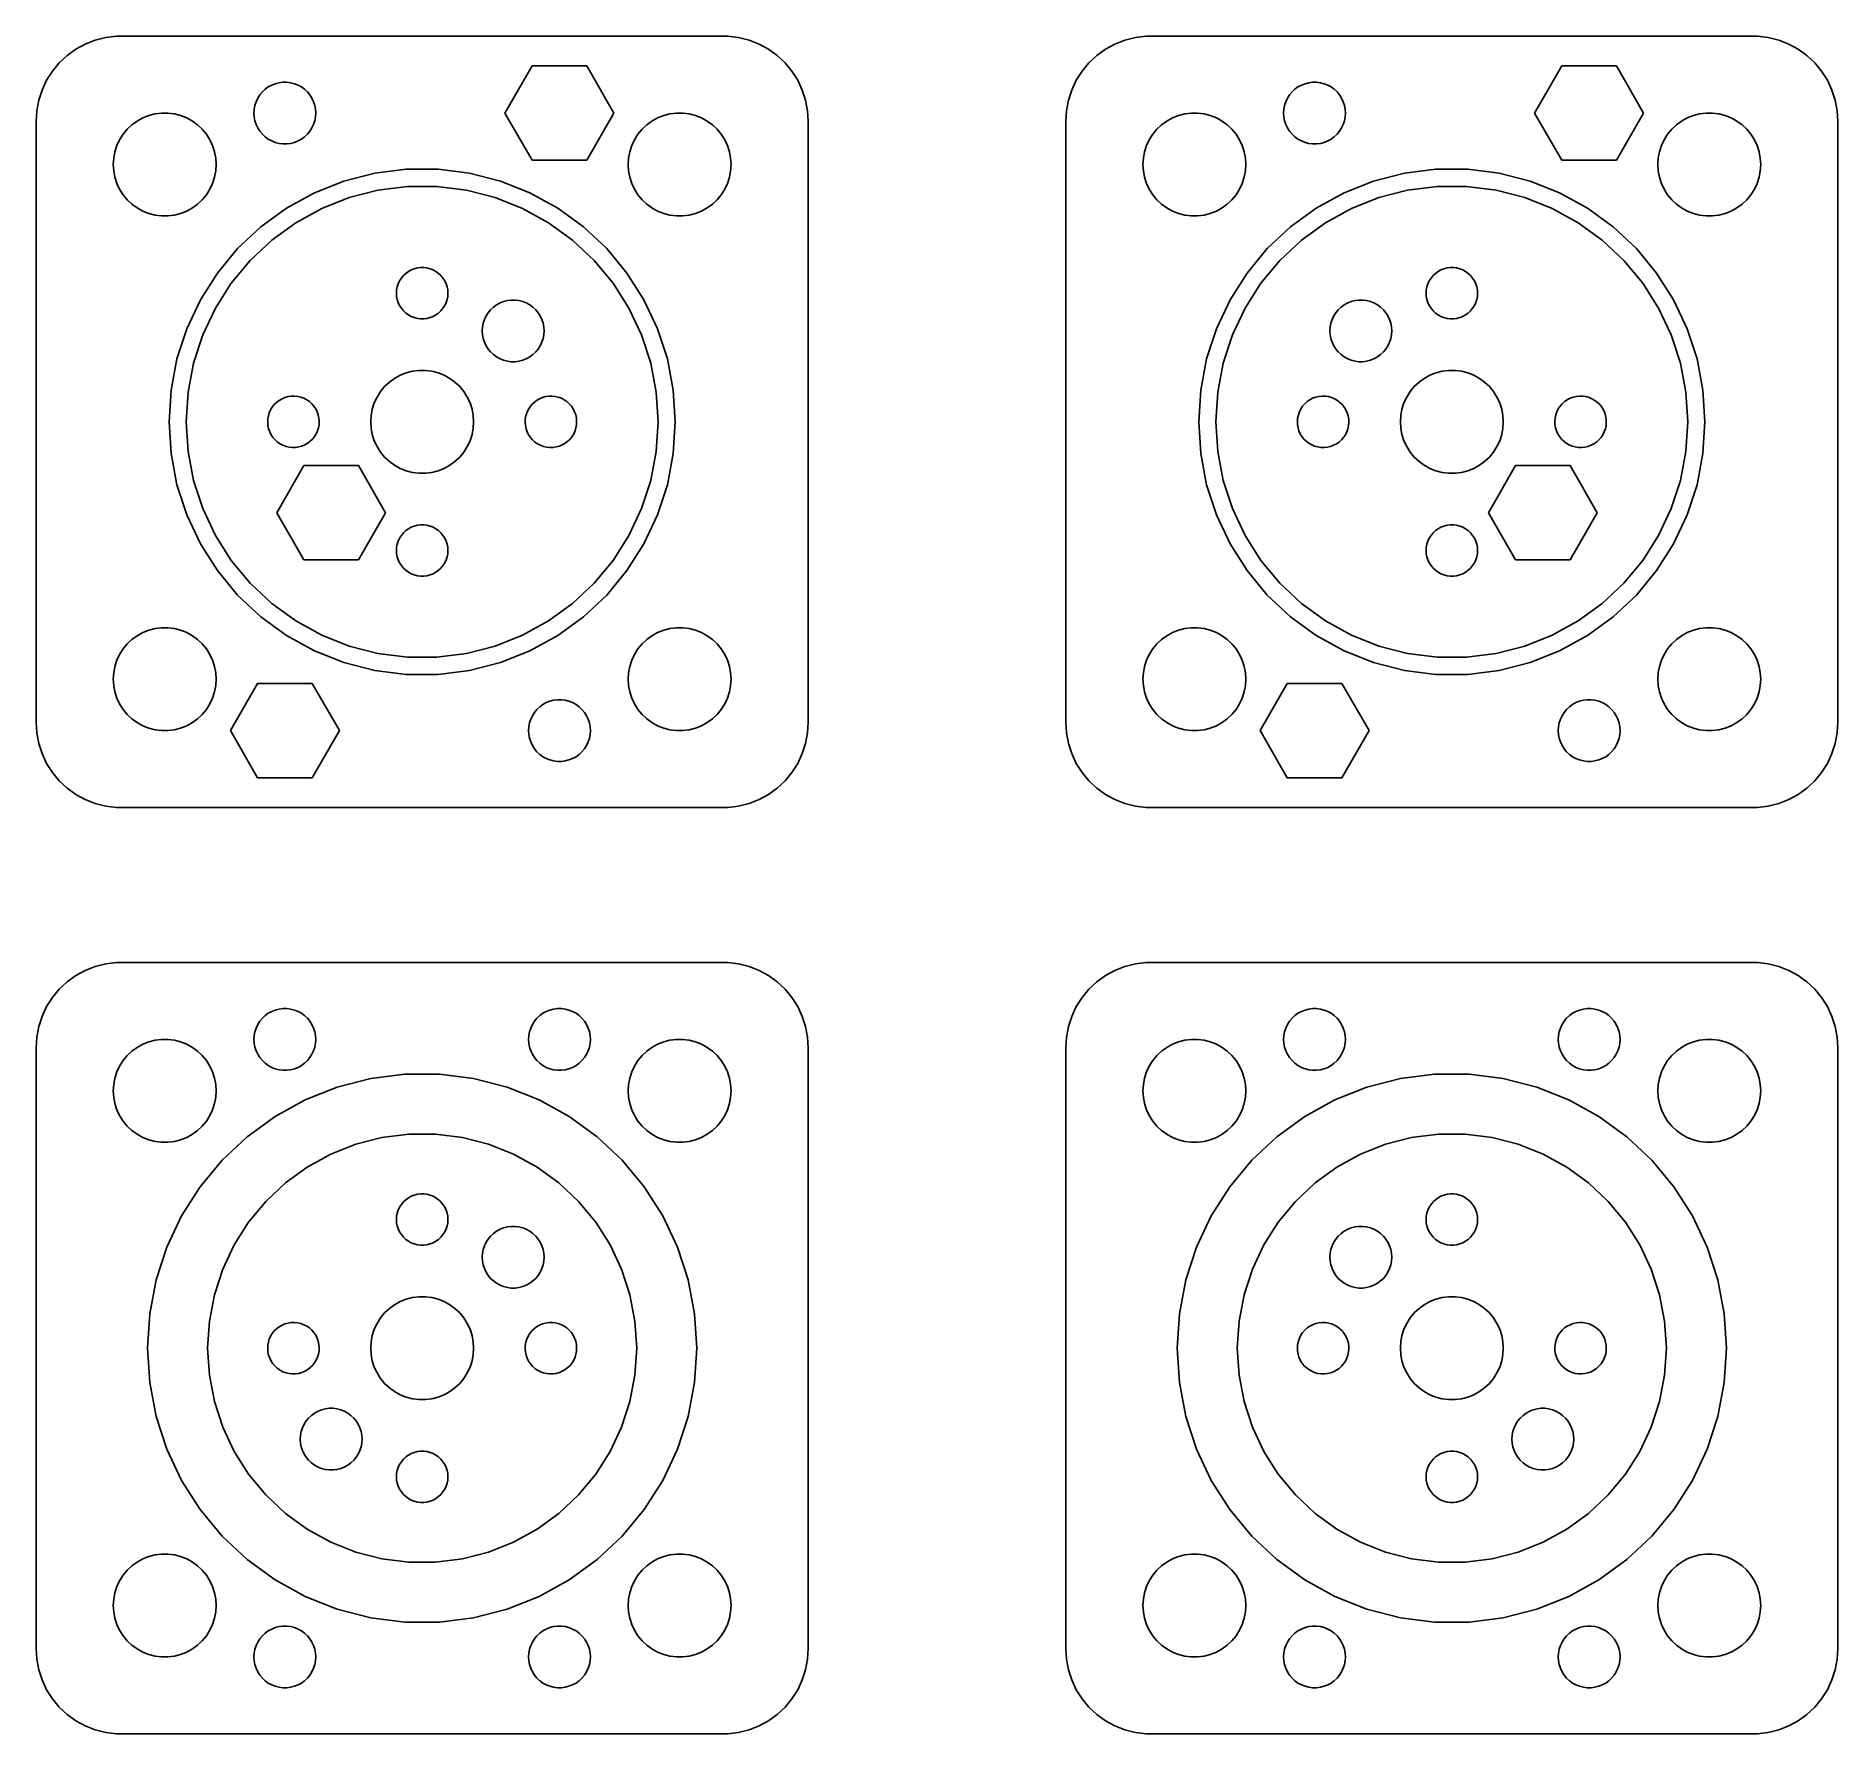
# Model space of a CAD drawing. Header units: metres. Extents: x -22 to 82, y 86 to 184.
import ezdxf

# ---------------------------------------------------------------- set-up
doc = ezdxf.new("R2010")
doc.units = ezdxf.units.M

msp = doc.modelspace()

# ---------------------------------------------------------------- linework, layer by layer
for p, q in [((-19.6289, 184.024), (-20.1791, 183.722)), ((-19.0451, 184.255), (-19.6289, 184.024)), ((-18.4369, 184.411), (-19.0451, 184.255)), ((-17.8139, 184.49), (-18.4369, 184.411)), ((17.8139, 184.49), (-17.8139, 184.49)), ((18.4369, 184.411), (17.8139, 184.49)), ((19.0451, 184.255), (18.4369, 184.411)), ((19.6289, 184.024), (19.0451, 184.255)), ((20.1791, 183.722), (19.6289, 184.024)), ((40.3711, 184.024), (39.8209, 183.722)), ((40.9549, 184.255), (40.3711, 184.024)), ((41.5631, 184.411), (40.9549, 184.255)), ((42.186, 184.49), (41.5631, 184.411)), ((77.8139, 184.49), (42.186, 184.49)), ((78.4369, 184.411), (77.8139, 184.49)), ((79.0451, 184.255), (78.4369, 184.411)), ((79.6289, 184.024), (79.0451, 184.255)), ((80.1791, 183.722), (79.6289, 184.024)), ((-21.1448, 182.923), (-21.5451, 182.439)), ((-20.6871, 183.353), (-21.1448, 182.923)), ((-20.1791, 183.722), (-20.6871, 183.353)), ((4.82651, 180), (6.41325, 182.748)), ((6.41325, 182.748), (9.58675, 182.748)), ((9.58675, 182.748), (11.1735, 180)), ((20.6871, 183.353), (20.1791, 183.722)), ((21.1448, 182.923), (20.6871, 183.353)), ((21.5451, 182.439), (21.1448, 182.923)), ((38.8551, 182.923), (38.4549, 182.439)), ((39.3129, 183.353), (38.8551, 182.923)), ((39.8209, 183.722), (39.3129, 183.353)), ((64.8265, 180), (66.4133, 182.748)), ((66.4133, 182.748), (69.5867, 182.748)), ((69.5867, 182.748), (71.1735, 180)), ((80.6871, 183.353), (80.1791, 183.722)), ((81.1448, 182.923), (80.6871, 183.353)), ((81.5451, 182.439), (81.1448, 182.923)), ((-21.8815, 181.909), (-22.1489, 181.341)), ((-21.5451, 182.439), (-21.8815, 181.909)), ((-8.76639, 181.629), (-8.55623, 181.712)), ((-8.55623, 181.712), (-8.33728, 181.768)), ((-8.33728, 181.768), (-8.11302, 181.796)), ((-8.11302, 181.796), (-7.88696, 181.796)), ((-7.88696, 181.796), (-7.6627, 181.768)), ((-7.6627, 181.768), (-7.44376, 181.712)), ((-7.44376, 181.712), (-7.2336, 181.629)), ((21.8815, 181.909), (21.5451, 182.439)), ((22.1489, 181.341), (21.8815, 181.909)), ((38.1185, 181.909), (37.8511, 181.341)), ((38.4549, 182.439), (38.1185, 181.909)), ((51.2336, 181.629), (51.4438, 181.712)), ((51.4438, 181.712), (51.6627, 181.768)), ((51.6627, 181.768), (51.887, 181.796)), ((51.887, 181.796), (52.113, 181.796)), ((52.113, 181.796), (52.3373, 181.768)), ((52.3373, 181.768), (52.5562, 181.712)), ((52.5562, 181.712), (52.7664, 181.629)), ((81.8815, 181.909), (81.5451, 182.439)), ((82.1489, 181.341), (81.8815, 181.909)), ((-22.3429, 180.743), (-22.4606, 180.127)), ((-22.1489, 181.341), (-22.3429, 180.743)), ((-9.74344, 180.448), (-9.67358, 180.663)), ((-9.67358, 180.663), (-9.57735, 180.867)), ((-9.57735, 180.867), (-9.45622, 181.058)), ((-9.45622, 181.058), (-9.31213, 181.232)), ((-9.31213, 181.232), (-9.14735, 181.387)), ((-9.14735, 181.387), (-8.96448, 181.52)), ((-8.96448, 181.52), (-8.76639, 181.629)), ((-7.2336, 181.629), (-7.03551, 181.52)), ((-7.03551, 181.52), (-6.85263, 181.387)), ((-6.85263, 181.387), (-6.68785, 181.232)), ((-6.68785, 181.232), (-6.54376, 181.058)), ((-6.54376, 181.058), (-6.42264, 180.867)), ((-6.42264, 180.867), (-6.3264, 180.663)), ((-6.3264, 180.663), (-6.25655, 180.448)), ((22.3429, 180.743), (22.1489, 181.341)), ((22.4606, 180.127), (22.3429, 180.743)), ((37.6571, 180.743), (37.5394, 180.127)), ((37.8511, 181.341), (37.6571, 180.743)), ((50.2565, 180.448), (50.3264, 180.663)), ((50.3264, 180.663), (50.4226, 180.867)), ((50.4226, 180.867), (50.5438, 181.058)), ((50.5438, 181.058), (50.6879, 181.232)), ((50.6879, 181.232), (50.8526, 181.387)), ((50.8526, 181.387), (51.0355, 181.52)), ((51.0355, 181.52), (51.2336, 181.629)), ((52.7664, 181.629), (52.9645, 181.52)), ((52.9645, 181.52), (53.1474, 181.387)), ((53.1474, 181.387), (53.3121, 181.232)), ((53.3121, 181.232), (53.4562, 181.058)), ((53.4562, 181.058), (53.5773, 180.867)), ((53.5773, 180.867), (53.6736, 180.663)), ((53.6736, 180.663), (53.7434, 180.448)), ((82.3429, 180.743), (82.1489, 181.341)), ((82.4606, 180.127), (82.3429, 180.743)), ((-22.4606, 180.127), (-22.5, 179.5)), ((-16.6075, 179.533), (-16.2773, 179.714)), ((-16.2773, 179.714), (-15.927, 179.853)), ((-15.927, 179.853), (-15.5621, 179.947)), ((-15.5621, 179.947), (-15.1884, 179.994)), ((-15.1884, 179.994), (-14.8116, 179.994)), ((-14.8116, 179.994), (-14.4379, 179.947)), ((-14.4379, 179.947), (-14.0729, 179.853)), ((-14.0729, 179.853), (-13.7227, 179.714)), ((-13.7227, 179.714), (-13.3925, 179.533)), ((-9.79999, 180), (-9.7858, 180.226)), ((-9.7858, 179.774), (-9.79999, 180)), ((-9.7858, 180.226), (-9.74344, 180.448)), ((-9.74344, 179.552), (-9.7858, 179.774)), ((-9.67358, 179.337), (-9.74344, 179.552)), ((-6.25655, 179.552), (-6.3264, 179.337)), ((-6.25655, 180.448), (-6.21419, 180.226)), ((-6.21419, 179.774), (-6.25655, 179.552)), ((-6.21419, 180.226), (-6.2, 180)), ((-6.2, 180), (-6.21419, 179.774)), ((6.41325, 177.252), (4.82651, 180)), ((11.1735, 180), (9.58675, 177.252)), ((13.3925, 179.533), (13.7227, 179.714)), ((13.7227, 179.714), (14.0729, 179.853)), ((14.0729, 179.853), (14.4379, 179.947)), ((14.4379, 179.947), (14.8116, 179.994)), ((14.8116, 179.994), (15.1884, 179.994)), ((15.1884, 179.994), (15.5621, 179.947)), ((15.5621, 179.947), (15.927, 179.853)), ((15.927, 179.853), (16.2773, 179.714)), ((16.2773, 179.714), (16.6075, 179.533)), ((22.5, 179.5), (22.4606, 180.127)), ((37.5394, 180.127), (37.5, 179.5)), ((43.3925, 179.533), (43.7227, 179.714)), ((43.7227, 179.714), (44.0729, 179.853)), ((44.0729, 179.853), (44.4379, 179.947)), ((44.4379, 179.947), (44.8116, 179.994)), ((44.8116, 179.994), (45.1884, 179.994)), ((45.1884, 179.994), (45.5621, 179.947)), ((45.5621, 179.947), (45.927, 179.853)), ((45.927, 179.853), (46.2773, 179.714)), ((46.2773, 179.714), (46.6075, 179.533)), ((50.2, 180), (50.2142, 180.226)), ((50.2142, 179.774), (50.2, 180)), ((50.2142, 180.226), (50.2565, 180.448)), ((50.2565, 179.552), (50.2142, 179.774)), ((50.3264, 179.337), (50.2565, 179.552)), ((53.7434, 179.552), (53.6736, 179.337)), ((53.7434, 180.448), (53.7858, 180.226)), ((53.7858, 179.774), (53.7434, 179.552)), ((53.7858, 180.226), (53.8, 180)), ((53.8, 180), (53.7858, 179.774)), ((66.4133, 177.252), (64.8265, 180)), ((71.1735, 180), (69.5867, 177.252)), ((73.3925, 179.533), (73.7227, 179.714)), ((73.7227, 179.714), (74.073, 179.853)), ((74.073, 179.853), (74.4379, 179.947)), ((74.4379, 179.947), (74.8116, 179.994)), ((74.8116, 179.994), (75.1884, 179.994)), ((75.1884, 179.994), (75.5621, 179.947)), ((75.5621, 179.947), (75.927, 179.853)), ((75.927, 179.853), (76.2773, 179.714)), ((76.2773, 179.714), (76.6075, 179.533)), ((82.5, 179.5), (82.4606, 180.127)), ((-22.5, 179.5), (-22.5, 144.5)), ((-17.6289, 178.445), (-17.427, 178.763)), ((-17.427, 178.763), (-17.1869, 179.054)), ((-17.1869, 179.054), (-16.9123, 179.312)), ((-16.9123, 179.312), (-16.6075, 179.533)), ((-13.3925, 179.533), (-13.0877, 179.312)), ((-13.0877, 179.312), (-12.8131, 179.054)), ((-12.8131, 179.054), (-12.5729, 178.763)), ((-12.5729, 178.763), (-12.3711, 178.445)), ((-9.57735, 179.133), (-9.67358, 179.337)), ((-9.45622, 178.942), (-9.57735, 179.133)), ((-9.31213, 178.768), (-9.45622, 178.942)), ((-9.14735, 178.613), (-9.31213, 178.768)), ((-8.96448, 178.48), (-9.14735, 178.613)), ((-6.85263, 178.613), (-7.03551, 178.48)), ((-6.68785, 178.768), (-6.85263, 178.613)), ((-6.54376, 178.942), (-6.68785, 178.768)), ((-6.42264, 179.133), (-6.54376, 178.942)), ((-6.3264, 179.337), (-6.42264, 179.133)), ((12.3711, 178.445), (12.5729, 178.763)), ((12.5729, 178.763), (12.8131, 179.054)), ((12.8131, 179.054), (13.0877, 179.312)), ((13.0877, 179.312), (13.3925, 179.533)), ((16.6075, 179.533), (16.9123, 179.312)), ((16.9123, 179.312), (17.1869, 179.054)), ((17.1869, 179.054), (17.427, 178.763)), ((17.427, 178.763), (17.6289, 178.445)), ((22.5, 144.5), (22.5, 179.5)), ((37.5, 179.5), (37.5, 144.5)), ((42.3711, 178.445), (42.5729, 178.763)), ((42.5729, 178.763), (42.8131, 179.054)), ((42.8131, 179.054), (43.0877, 179.312)), ((43.0877, 179.312), (43.3925, 179.533)), ((46.6075, 179.533), (46.9123, 179.312)), ((46.9123, 179.312), (47.1869, 179.054)), ((47.1869, 179.054), (47.427, 178.763)), ((47.427, 178.763), (47.6289, 178.445)), ((50.4226, 179.133), (50.3264, 179.337)), ((50.5438, 178.942), (50.4226, 179.133)), ((50.6879, 178.768), (50.5438, 178.942)), ((50.8526, 178.613), (50.6879, 178.768)), ((51.0355, 178.48), (50.8526, 178.613)), ((53.1474, 178.613), (52.9645, 178.48)), ((53.3121, 178.768), (53.1474, 178.613)), ((53.4562, 178.942), (53.3121, 178.768)), ((53.5773, 179.133), (53.4562, 178.942)), ((53.6736, 179.337), (53.5773, 179.133)), ((72.3711, 178.445), (72.573, 178.763)), ((72.573, 178.763), (72.8131, 179.054)), ((72.8131, 179.054), (73.0877, 179.312)), ((73.0877, 179.312), (73.3925, 179.533)), ((76.6075, 179.533), (76.9123, 179.312)), ((76.9123, 179.312), (77.1869, 179.054)), ((77.1869, 179.054), (77.427, 178.763)), ((77.427, 178.763), (77.6289, 178.445)), ((82.5, 144.5), (82.5, 179.5)), ((-17.9763, 177.376), (-17.9057, 177.746)), ((-17.9057, 177.746), (-17.7893, 178.104)), ((-17.7893, 178.104), (-17.6289, 178.445)), ((-12.3711, 178.445), (-12.2107, 178.104)), ((-12.2107, 178.104), (-12.0942, 177.746)), ((-12.0942, 177.746), (-12.0237, 177.376)), ((-8.76639, 178.371), (-8.96448, 178.48)), ((-8.55623, 178.288), (-8.76639, 178.371)), ((-8.33728, 178.232), (-8.55623, 178.288)), ((-8.11302, 178.204), (-8.33728, 178.232)), ((-7.88696, 178.204), (-8.11302, 178.204)), ((-7.6627, 178.232), (-7.88696, 178.204)), ((-7.44376, 178.288), (-7.6627, 178.232)), ((-7.2336, 178.371), (-7.44376, 178.288)), ((-7.03551, 178.48), (-7.2336, 178.371)), ((12.0237, 177.376), (12.0942, 177.746)), ((12.0942, 177.746), (12.2107, 178.104)), ((12.2107, 178.104), (12.3711, 178.445)), ((17.6289, 178.445), (17.7893, 178.104)), ((17.7893, 178.104), (17.9057, 177.746)), ((17.9057, 177.746), (17.9763, 177.376)), ((42.0237, 177.376), (42.0942, 177.746)), ((42.0942, 177.746), (42.2107, 178.104)), ((42.2107, 178.104), (42.3711, 178.445)), ((47.6289, 178.445), (47.7893, 178.104)), ((47.7893, 178.104), (47.9057, 177.746)), ((47.9057, 177.746), (47.9763, 177.376)), ((51.2336, 178.371), (51.0355, 178.48)), ((51.4438, 178.288), (51.2336, 178.371)), ((51.6627, 178.232), (51.4438, 178.288)), ((51.887, 178.204), (51.6627, 178.232)), ((52.113, 178.204), (51.887, 178.204)), ((52.3373, 178.232), (52.113, 178.204)), ((52.5562, 178.288), (52.3373, 178.232)), ((52.7664, 178.371), (52.5562, 178.288)), ((52.9645, 178.48), (52.7664, 178.371)), ((72.0237, 177.376), (72.0943, 177.746)), ((72.0943, 177.746), (72.2107, 178.104)), ((72.2107, 178.104), (72.3711, 178.445)), ((77.6289, 178.445), (77.7893, 178.104)), ((77.7893, 178.104), (77.9057, 177.746)), ((77.9057, 177.746), (77.9763, 177.376)), ((-18, 177), (-17.9763, 177.376)), ((-17.9763, 176.624), (-18, 177)), ((-17.9057, 176.254), (-17.9763, 176.624)), ((-12.0237, 176.624), (-12.0942, 176.254)), ((-12.0237, 177.376), (-12, 177)), ((-12, 177), (-12.0237, 176.624)), ((-4.558, 176.028), (-2.76387, 176.489)), ((-2.76387, 176.489), (-0.92615, 176.721)), ((-0.92615, 176.721), (0.92615, 176.721)), ((0.92615, 176.721), (2.76387, 176.489)), ((2.76387, 176.489), (4.558, 176.028)), ((9.58675, 177.252), (6.41325, 177.252)), ((12, 177), (12.0237, 177.376)), ((12.0237, 176.624), (12, 177)), ((12.0942, 176.254), (12.0237, 176.624)), ((17.9763, 176.624), (17.9057, 176.254)), ((17.9763, 177.376), (18, 177)), ((18, 177), (17.9763, 176.624)), ((42, 177), (42.0237, 177.376)), ((42.0237, 176.624), (42, 177)), ((42.0942, 176.254), (42.0237, 176.624)), ((47.9763, 176.624), (47.9057, 176.254)), ((47.9763, 177.376), (48, 177)), ((48, 177), (47.9763, 176.624)), ((55.442, 176.028), (57.2361, 176.489)), ((57.2361, 176.489), (59.0738, 176.721)), ((59.0738, 176.721), (60.9261, 176.721)), ((60.9261, 176.721), (62.7639, 176.489)), ((62.7639, 176.489), (64.558, 176.028)), ((69.5867, 177.252), (66.4133, 177.252)), ((72, 177), (72.0237, 177.376)), ((72.0237, 176.624), (72, 177)), ((72.0943, 176.254), (72.0237, 176.624)), ((77.9763, 176.624), (77.9057, 176.254)), ((77.9763, 177.376), (78, 177)), ((78, 177), (77.9763, 176.624)), ((-17.7893, 175.896), (-17.9057, 176.254)), ((-17.6289, 175.555), (-17.7893, 175.896)), ((-17.427, 175.237), (-17.6289, 175.555)), ((-12.3711, 175.555), (-12.5729, 175.237)), ((-12.2107, 175.896), (-12.3711, 175.555)), ((-12.0942, 176.254), (-12.2107, 175.896)), ((-6.28024, 175.346), (-4.558, 176.028)), ((-2.57649, 175.506), (-4.24898, 175.077)), ((-0.86336, 175.723), (-2.57649, 175.506)), ((0.86336, 175.723), (-0.86336, 175.723)), ((2.57649, 175.506), (0.86336, 175.723)), ((4.24898, 175.077), (2.57649, 175.506)), ((4.558, 176.028), (6.28024, 175.346)), ((12.2107, 175.896), (12.0942, 176.254)), ((12.3711, 175.555), (12.2107, 175.896)), ((12.5729, 175.237), (12.3711, 175.555)), ((17.6289, 175.555), (17.427, 175.237)), ((17.7893, 175.896), (17.6289, 175.555)), ((17.9057, 176.254), (17.7893, 175.896)), ((42.2107, 175.896), (42.0942, 176.254)), ((42.3711, 175.555), (42.2107, 175.896)), ((42.5729, 175.237), (42.3711, 175.555)), ((47.6289, 175.555), (47.427, 175.237)), ((47.7893, 175.896), (47.6289, 175.555)), ((47.9057, 176.254), (47.7893, 175.896)), ((53.7198, 175.346), (55.442, 176.028)), ((57.4235, 175.506), (55.751, 175.077)), ((59.1366, 175.723), (57.4235, 175.506)), ((60.8634, 175.723), (59.1366, 175.723)), ((62.5765, 175.506), (60.8634, 175.723)), ((64.249, 175.077), (62.5765, 175.506)), ((64.558, 176.028), (66.2802, 175.346)), ((72.2107, 175.896), (72.0943, 176.254)), ((72.3711, 175.555), (72.2107, 175.896)), ((72.573, 175.237), (72.3711, 175.555)), ((77.6289, 175.555), (77.427, 175.237)), ((77.7893, 175.896), (77.6289, 175.555)), ((77.9057, 176.254), (77.7893, 175.896)), ((-17.1869, 174.946), (-17.427, 175.237)), ((-16.9123, 174.688), (-17.1869, 174.946)), ((-16.6075, 174.467), (-16.9123, 174.688)), ((-16.2773, 174.286), (-16.6075, 174.467)), ((-13.3925, 174.467), (-13.7227, 174.286)), ((-13.0877, 174.688), (-13.3925, 174.467)), ((-12.8131, 174.946), (-13.0877, 174.688)), ((-12.5729, 175.237), (-12.8131, 174.946)), ((-9.40199, 173.365), (-7.90344, 174.454)), ((-7.90344, 174.454), (-6.28024, 175.346)), ((-5.85446, 174.441), (-7.36761, 173.609)), ((-4.24898, 175.077), (-5.85446, 174.441)), ((5.85446, 174.441), (4.24898, 175.077)), ((7.36761, 173.609), (5.85446, 174.441)), ((6.28024, 175.346), (7.90344, 174.454)), ((7.90344, 174.454), (9.40199, 173.365)), ((12.8131, 174.946), (12.5729, 175.237)), ((13.0877, 174.688), (12.8131, 174.946)), ((13.3925, 174.467), (13.0877, 174.688)), ((13.7227, 174.286), (13.3925, 174.467)), ((16.6075, 174.467), (16.2773, 174.286)), ((16.9123, 174.688), (16.6075, 174.467)), ((17.1869, 174.946), (16.9123, 174.688)), ((17.427, 175.237), (17.1869, 174.946)), ((42.8131, 174.946), (42.5729, 175.237)), ((43.0877, 174.688), (42.8131, 174.946)), ((43.3925, 174.467), (43.0877, 174.688)), ((43.7227, 174.286), (43.3925, 174.467)), ((46.6075, 174.467), (46.2773, 174.286)), ((46.9123, 174.688), (46.6075, 174.467)), ((47.1869, 174.946), (46.9123, 174.688)), ((47.427, 175.237), (47.1869, 174.946)), ((50.598, 173.365), (52.0966, 174.454)), ((52.0966, 174.454), (53.7198, 175.346)), ((54.1455, 174.441), (52.6324, 173.609)), ((55.751, 175.077), (54.1455, 174.441)), ((65.8545, 174.441), (64.249, 175.077)), ((67.3676, 173.609), (65.8545, 174.441)), ((66.2802, 175.346), (67.9034, 174.454)), ((67.9034, 174.454), (69.402, 173.365)), ((72.8131, 174.946), (72.573, 175.237)), ((73.0877, 174.688), (72.8131, 174.946)), ((73.3925, 174.467), (73.0877, 174.688)), ((73.7227, 174.286), (73.3925, 174.467)), ((76.6075, 174.467), (76.2773, 174.286)), ((76.9123, 174.688), (76.6075, 174.467)), ((77.1869, 174.946), (76.9123, 174.688)), ((77.427, 175.237), (77.1869, 174.946)), ((-15.927, 174.147), (-16.2773, 174.286)), ((-15.5621, 174.053), (-15.927, 174.147)), ((-15.1884, 174.006), (-15.5621, 174.053)), ((-14.8116, 174.006), (-15.1884, 174.006)), ((-14.4379, 174.053), (-14.8116, 174.006)), ((-14.0729, 174.147), (-14.4379, 174.053)), ((-13.7227, 174.286), (-14.0729, 174.147)), ((-10.7523, 172.097), (-9.40199, 173.365)), ((-7.36761, 173.609), (-8.76457, 172.595)), ((8.76457, 172.595), (7.36761, 173.609)), ((9.40199, 173.365), (10.7523, 172.097)), ((14.0729, 174.147), (13.7227, 174.286)), ((14.4379, 174.053), (14.0729, 174.147)), ((14.8116, 174.006), (14.4379, 174.053)), ((15.1884, 174.006), (14.8116, 174.006)), ((15.5621, 174.053), (15.1884, 174.006)), ((15.927, 174.147), (15.5621, 174.053)), ((16.2773, 174.286), (15.927, 174.147)), ((44.0729, 174.147), (43.7227, 174.286)), ((44.4379, 174.053), (44.0729, 174.147)), ((44.8116, 174.006), (44.4379, 174.053)), ((45.1884, 174.006), (44.8116, 174.006)), ((45.5621, 174.053), (45.1884, 174.006)), ((45.927, 174.147), (45.5621, 174.053)), ((46.2773, 174.286), (45.927, 174.147)), ((49.2477, 172.097), (50.598, 173.365)), ((52.6324, 173.609), (51.2354, 172.595)), ((68.7646, 172.595), (67.3676, 173.609)), ((69.402, 173.365), (70.7523, 172.097)), ((74.073, 174.147), (73.7227, 174.286)), ((74.4379, 174.053), (74.073, 174.147)), ((74.8116, 174.006), (74.4379, 174.053)), ((75.1884, 174.006), (74.8116, 174.006)), ((75.5621, 174.053), (75.1884, 174.006)), ((75.927, 174.147), (75.5621, 174.053)), ((76.2773, 174.286), (75.927, 174.147)), ((-8.76457, 172.595), (-10.0233, 171.413)), ((10.0233, 171.413), (8.76457, 172.595)), ((51.2354, 172.595), (49.9767, 171.413)), ((70.0233, 171.413), (68.7646, 172.595)), ((-11.933, 170.67), (-10.7523, 172.097)), ((-10.0233, 171.413), (-11.124, 170.082)), ((11.124, 170.082), (10.0233, 171.413)), ((10.7523, 172.097), (11.933, 170.67)), ((48.067, 170.67), (49.2477, 172.097)), ((49.9767, 171.413), (48.876, 170.082)), ((71.124, 170.082), (70.0233, 171.413)), ((70.7523, 172.097), (71.933, 170.67)), ((-12.9255, 169.106), (-11.933, 170.67)), ((-1.39465, 170.052), (-1.31445, 170.223)), ((-1.31445, 170.223), (-1.21352, 170.382)), ((-1.21352, 170.382), (-1.09344, 170.527)), ((-1.09344, 170.527), (-0.95613, 170.656)), ((-0.95613, 170.656), (-0.80373, 170.766)), ((-0.80373, 170.766), (-0.63866, 170.857)), ((-0.63866, 170.857), (-0.46352, 170.927)), ((-0.46352, 170.927), (-0.28107, 170.973)), ((-0.28107, 170.973), (-0.09418, 170.997)), ((-0.09418, 170.997), (0.09418, 170.997)), ((0.09418, 170.997), (0.28107, 170.973)), ((0.28107, 170.973), (0.46352, 170.927)), ((0.46352, 170.927), (0.63866, 170.857)), ((0.63866, 170.857), (0.80373, 170.766)), ((0.80373, 170.766), (0.95613, 170.656)), ((0.95613, 170.656), (1.09344, 170.527)), ((1.09344, 170.527), (1.21352, 170.382)), ((1.21352, 170.382), (1.31445, 170.223)), ((1.31445, 170.223), (1.39465, 170.052)), ((11.933, 170.67), (12.9255, 169.106)), ((47.0745, 169.106), (48.067, 170.67)), ((58.6053, 170.052), (58.6855, 170.223)), ((58.6855, 170.223), (58.7865, 170.382)), ((58.7865, 170.382), (58.9065, 170.527)), ((58.9065, 170.527), (59.0439, 170.656)), ((59.0439, 170.656), (59.1963, 170.766)), ((59.1963, 170.766), (59.3613, 170.857)), ((59.3613, 170.857), (59.5365, 170.927)), ((59.5365, 170.927), (59.7189, 170.973)), ((59.7189, 170.973), (59.9058, 170.997)), ((59.9058, 170.997), (60.0942, 170.997)), ((60.0942, 170.997), (60.2811, 170.973)), ((60.2811, 170.973), (60.4635, 170.927)), ((60.4635, 170.927), (60.6387, 170.857)), ((60.6387, 170.857), (60.8037, 170.766)), ((60.8037, 170.766), (60.9561, 170.656)), ((60.9561, 170.656), (61.0934, 170.527)), ((61.0934, 170.527), (61.2135, 170.382)), ((61.2135, 170.382), (61.3145, 170.223)), ((61.3145, 170.223), (61.3947, 170.052)), ((71.933, 170.67), (72.9255, 169.106)), ((-13.7142, 167.43), (-12.9255, 169.106)), ((-11.124, 170.082), (-12.0492, 168.624)), ((-1.5, 169.5), (-1.48816, 169.688)), ((-1.48816, 169.312), (-1.5, 169.5)), ((-1.48816, 169.688), (-1.45287, 169.873)), ((-1.45287, 169.127), (-1.48816, 169.312)), ((-1.45287, 169.873), (-1.39465, 170.052)), ((-1.39465, 168.948), (-1.45287, 169.127)), ((1.39465, 170.052), (1.45287, 169.873)), ((1.45287, 169.127), (1.39465, 168.948)), ((1.45287, 169.873), (1.48816, 169.688)), ((1.48816, 169.312), (1.45287, 169.127)), ((1.48816, 169.688), (1.5, 169.5)), ((1.5, 169.5), (1.48816, 169.312)), ((4.74677, 169.015), (4.96571, 169.071)), ((4.96571, 169.071), (5.18997, 169.099)), ((5.18997, 169.099), (5.41602, 169.099)), ((5.41602, 169.099), (5.64027, 169.071)), ((5.64027, 169.071), (5.85922, 169.015)), ((12.0492, 168.624), (11.124, 170.082)), ((12.9255, 169.106), (13.7142, 167.43)), ((46.2858, 167.43), (47.0745, 169.106)), ((48.876, 170.082), (47.9508, 168.624)), ((54.1408, 169.015), (54.3597, 169.071)), ((54.3597, 169.071), (54.584, 169.099)), ((54.584, 169.099), (54.81, 169.099)), ((54.81, 169.099), (55.0343, 169.071)), ((55.0343, 169.071), (55.2532, 169.015)), ((58.5, 169.5), (58.5118, 169.688)), ((58.5118, 169.312), (58.5, 169.5)), ((58.5118, 169.688), (58.5471, 169.873)), ((58.5471, 169.127), (58.5118, 169.312)), ((58.5471, 169.873), (58.6053, 170.052)), ((58.6053, 168.948), (58.5471, 169.127)), ((61.3947, 170.052), (61.4529, 169.873)), ((61.4529, 169.127), (61.3947, 168.948)), ((61.4529, 169.873), (61.4882, 169.688)), ((61.4882, 169.312), (61.4529, 169.127)), ((61.4882, 169.688), (61.5, 169.5)), ((61.5, 169.5), (61.4882, 169.312)), ((72.0492, 168.624), (71.124, 170.082)), ((72.9255, 169.106), (73.7142, 167.43)), ((-12.0492, 168.624), (-12.7844, 167.062)), ((-1.31445, 168.777), (-1.39465, 168.948)), ((-1.21352, 168.618), (-1.31445, 168.777)), ((-1.09344, 168.473), (-1.21352, 168.618)), ((-0.95613, 168.344), (-1.09344, 168.473)), ((-0.80373, 168.234), (-0.95613, 168.344)), ((-0.63866, 168.143), (-0.80373, 168.234)), ((-0.46352, 168.073), (-0.63866, 168.143)), ((-0.28107, 168.027), (-0.46352, 168.073)), ((-0.09418, 168.003), (-0.28107, 168.027)), ((0.09418, 168.003), (-0.09418, 168.003)), ((0.28107, 168.027), (0.09418, 168.003)), ((0.46352, 168.073), (0.28107, 168.027)), ((0.63866, 168.143), (0.46352, 168.073)), ((0.80373, 168.234), (0.63866, 168.143)), ((0.95613, 168.344), (0.80373, 168.234)), ((1.09344, 168.473), (0.95613, 168.344)), ((1.21352, 168.618), (1.09344, 168.473)), ((1.31445, 168.777), (1.21352, 168.618)), ((1.39465, 168.948), (1.31445, 168.777)), ((3.62939, 167.966), (3.72565, 168.17)), ((3.72565, 168.17), (3.84676, 168.361)), ((3.84676, 168.361), (3.99084, 168.535)), ((3.99084, 168.535), (4.15562, 168.69)), ((4.15562, 168.69), (4.3385, 168.823)), ((4.3385, 168.823), (4.53659, 168.932)), ((4.53659, 168.932), (4.74677, 169.015)), ((5.85922, 169.015), (6.0694, 168.932)), ((6.0694, 168.932), (6.26749, 168.823)), ((6.26749, 168.823), (6.45035, 168.69)), ((6.45035, 168.69), (6.61514, 168.535)), ((6.61514, 168.535), (6.75922, 168.361)), ((6.75922, 168.361), (6.88034, 168.17)), ((6.88034, 168.17), (6.97659, 167.966)), ((12.7844, 167.062), (12.0492, 168.624)), ((47.9508, 168.624), (47.2156, 167.062)), ((53.0234, 167.966), (53.1196, 168.17)), ((53.1196, 168.17), (53.2408, 168.361)), ((53.2408, 168.361), (53.3849, 168.535)), ((53.3849, 168.535), (53.5496, 168.69)), ((53.5496, 168.69), (53.7325, 168.823)), ((53.7325, 168.823), (53.9306, 168.932)), ((53.9306, 168.932), (54.1408, 169.015)), ((55.2532, 169.015), (55.4634, 168.932)), ((55.4634, 168.932), (55.6615, 168.823)), ((55.6615, 168.823), (55.8444, 168.69)), ((55.8444, 168.69), (56.0091, 168.535)), ((56.0091, 168.535), (56.1532, 168.361)), ((56.1532, 168.361), (56.2744, 168.17)), ((56.2744, 168.17), (56.3706, 167.966)), ((58.6855, 168.777), (58.6053, 168.948)), ((58.7865, 168.618), (58.6855, 168.777)), ((58.9065, 168.473), (58.7865, 168.618)), ((59.0439, 168.344), (58.9065, 168.473)), ((59.1963, 168.234), (59.0439, 168.344)), ((59.3613, 168.143), (59.1963, 168.234)), ((59.5365, 168.073), (59.3613, 168.143)), ((59.7189, 168.027), (59.5365, 168.073)), ((59.9058, 168.003), (59.7189, 168.027)), ((60.0942, 168.003), (59.9058, 168.003)), ((60.2811, 168.027), (60.0942, 168.003)), ((60.4635, 168.073), (60.2811, 168.027)), ((60.6387, 168.143), (60.4635, 168.073)), ((60.8037, 168.234), (60.6387, 168.143)), ((60.9561, 168.344), (60.8037, 168.234)), ((61.0934, 168.473), (60.9561, 168.344)), ((61.2135, 168.618), (61.0934, 168.473)), ((61.3145, 168.777), (61.2135, 168.618)), ((61.3947, 168.948), (61.3145, 168.777)), ((72.7844, 167.062), (72.0492, 168.624)), ((-14.2866, 165.668), (-13.7142, 167.43)), ((-12.7844, 167.062), (-13.318, 165.419)), ((3.50299, 167.303), (3.51718, 167.529)), ((3.51718, 167.077), (3.50299, 167.303)), ((3.51718, 167.529), (3.55954, 167.751)), ((3.55954, 166.855), (3.51718, 167.077)), ((3.55954, 167.751), (3.62939, 167.966)), ((6.97659, 167.966), (7.04645, 167.751)), ((7.04645, 167.751), (7.08879, 167.529)), ((7.08879, 167.077), (7.04645, 166.855)), ((7.08879, 167.529), (7.103, 167.303)), ((7.103, 167.303), (7.08879, 167.077)), ((13.318, 165.419), (12.7844, 167.062)), ((13.7142, 167.43), (14.2866, 165.668)), ((45.7134, 165.668), (46.2858, 167.43)), ((47.2156, 167.062), (46.682, 165.419)), ((52.897, 167.303), (52.9112, 167.529)), ((52.9112, 167.077), (52.897, 167.303)), ((52.9112, 167.529), (52.9536, 167.751)), ((52.9536, 166.855), (52.9112, 167.077)), ((52.9536, 167.751), (53.0234, 167.966)), ((56.3706, 167.966), (56.4404, 167.751)), ((56.4404, 167.751), (56.4828, 167.529)), ((56.4828, 167.077), (56.4404, 166.855)), ((56.4828, 167.529), (56.497, 167.303)), ((56.497, 167.303), (56.4828, 167.077)), ((73.318, 165.419), (72.7844, 167.062)), ((73.7142, 167.43), (74.2866, 165.668)), ((3.62939, 166.64), (3.55954, 166.855)), ((3.72565, 166.436), (3.62939, 166.64)), ((3.84676, 166.245), (3.72565, 166.436)), ((3.99084, 166.071), (3.84676, 166.245)), ((4.15562, 165.916), (3.99084, 166.071)), ((4.3385, 165.783), (4.15562, 165.916)), ((6.45035, 165.916), (6.26749, 165.783)), ((6.61514, 166.071), (6.45035, 165.916)), ((6.75922, 166.245), (6.61514, 166.071)), ((6.88034, 166.436), (6.75922, 166.245)), ((6.97659, 166.64), (6.88034, 166.436)), ((7.04645, 166.855), (6.97659, 166.64)), ((53.0234, 166.64), (52.9536, 166.855)), ((53.1196, 166.436), (53.0234, 166.64)), ((53.2408, 166.245), (53.1196, 166.436)), ((53.3849, 166.071), (53.2408, 166.245)), ((53.5496, 165.916), (53.3849, 166.071)), ((53.7325, 165.783), (53.5496, 165.916)), ((55.8444, 165.916), (55.6615, 165.783)), ((56.0091, 166.071), (55.8444, 165.916)), ((56.1532, 166.245), (56.0091, 166.071)), ((56.2744, 166.436), (56.1532, 166.245)), ((56.3706, 166.64), (56.2744, 166.436)), ((56.4404, 166.855), (56.3706, 166.64)), ((-14.6337, 163.849), (-14.2866, 165.668)), ((-13.318, 165.419), (-13.6416, 163.723)), ((-1.27733, 164.714), (-0.92705, 164.853)), ((-0.92705, 164.853), (-0.56213, 164.947)), ((-0.56213, 164.947), (-0.18837, 164.994)), ((-0.18837, 164.994), (0.18837, 164.994)), ((0.18837, 164.994), (0.56213, 164.947)), ((0.56213, 164.947), (0.92705, 164.853)), ((0.92705, 164.853), (1.27733, 164.714)), ((4.53659, 165.674), (4.3385, 165.783)), ((4.74677, 165.591), (4.53659, 165.674)), ((4.96571, 165.535), (4.74677, 165.591)), ((5.18997, 165.507), (4.96571, 165.535)), ((5.41602, 165.507), (5.18997, 165.507)), ((5.64027, 165.535), (5.41602, 165.507)), ((5.85922, 165.591), (5.64027, 165.535)), ((6.0694, 165.674), (5.85922, 165.591)), ((6.26749, 165.783), (6.0694, 165.674)), ((13.6416, 163.723), (13.318, 165.419)), ((14.2866, 165.668), (14.6337, 163.849)), ((45.3663, 163.849), (45.7134, 165.668)), ((46.682, 165.419), (46.3584, 163.723)), ((53.9306, 165.674), (53.7325, 165.783)), ((54.1408, 165.591), (53.9306, 165.674)), ((54.3597, 165.535), (54.1408, 165.591)), ((54.584, 165.507), (54.3597, 165.535)), ((54.81, 165.507), (54.584, 165.507)), ((55.0343, 165.535), (54.81, 165.507)), ((55.2532, 165.591), (55.0343, 165.535)), ((55.4634, 165.674), (55.2532, 165.591)), ((55.6615, 165.783), (55.4634, 165.674)), ((58.7227, 164.714), (59.0729, 164.853)), ((59.0729, 164.853), (59.4379, 164.947)), ((59.4379, 164.947), (59.8116, 164.994)), ((59.8116, 164.994), (60.1884, 164.994)), ((60.1884, 164.994), (60.5621, 164.947)), ((60.5621, 164.947), (60.927, 164.853)), ((60.927, 164.853), (61.2773, 164.714)), ((73.6416, 163.723), (73.318, 165.419)), ((74.2866, 165.668), (74.6337, 163.849)), ((-14.75, 162), (-14.6337, 163.849)), ((-2.42705, 163.763), (-2.1869, 164.054)), ((-2.1869, 164.054), (-1.91226, 164.312)), ((-1.91226, 164.312), (-1.60747, 164.533)), ((-1.60747, 164.533), (-1.27733, 164.714)), ((1.27733, 164.714), (1.60747, 164.533)), ((1.60747, 164.533), (1.91226, 164.312)), ((1.91226, 164.312), (2.1869, 164.054)), ((2.1869, 164.054), (2.42705, 163.763)), ((14.6337, 163.849), (14.75, 162)), ((45.25, 162), (45.3663, 163.849)), ((57.5729, 163.763), (57.8131, 164.054)), ((57.8131, 164.054), (58.0877, 164.312)), ((58.0877, 164.312), (58.3925, 164.533)), ((58.3925, 164.533), (58.7227, 164.714)), ((61.2773, 164.714), (61.6075, 164.533)), ((61.6075, 164.533), (61.9123, 164.312)), ((61.9123, 164.312), (62.1869, 164.054)), ((62.1869, 164.054), (62.427, 163.763)), ((74.6337, 163.849), (74.75, 162)), ((-13.6416, 163.723), (-13.75, 162)), ((-8.8293, 162.695), (-8.73172, 162.856)), ((-8.73172, 162.856), (-8.61472, 163.004)), ((-8.61472, 163.004), (-8.48012, 163.135)), ((-8.48012, 163.135), (-8.33008, 163.249)), ((-8.33008, 163.249), (-8.16695, 163.344)), ((-8.16695, 163.344), (-7.99329, 163.417)), ((-7.99329, 163.417), (-7.81186, 163.467)), ((-7.81186, 163.467), (-7.6255, 163.495)), ((-7.6255, 163.495), (-7.43718, 163.499)), ((-7.43718, 163.499), (-7.24983, 163.479)), ((-7.24983, 163.479), (-7.06645, 163.436)), ((-7.06645, 163.436), (-6.88989, 163.37)), ((-6.88989, 163.37), (-6.72295, 163.283)), ((-6.72295, 163.283), (-6.56827, 163.176)), ((-6.56827, 163.176), (-6.42828, 163.049)), ((-6.42828, 163.049), (-6.30519, 162.907)), ((-6.30519, 162.907), (-6.20096, 162.75)), ((-6.20096, 162.75), (-6.1172, 162.581)), ((-2.90575, 162.746), (-2.78932, 163.104)), ((-2.78932, 163.104), (-2.62891, 163.445)), ((-2.62891, 163.445), (-2.42705, 163.763)), ((2.42705, 163.763), (2.62891, 163.445)), ((2.62891, 163.445), (2.78932, 163.104)), ((2.78932, 163.104), (2.90575, 162.746)), ((6.17068, 162.695), (6.26826, 162.856)), ((6.26826, 162.856), (6.38527, 163.004)), ((6.38527, 163.004), (6.51987, 163.135)), ((6.51987, 163.135), (6.66991, 163.249)), ((6.66991, 163.249), (6.83304, 163.344)), ((6.83304, 163.344), (7.0067, 163.417)), ((7.0067, 163.417), (7.18813, 163.467)), ((7.18813, 163.467), (7.37448, 163.495)), ((7.37448, 163.495), (7.56281, 163.499)), ((7.56281, 163.499), (7.75015, 163.479)), ((7.75015, 163.479), (7.93353, 163.436)), ((7.93353, 163.436), (8.11009, 163.37)), ((8.11009, 163.37), (8.27704, 163.283)), ((8.27704, 163.283), (8.43172, 163.176)), ((8.43172, 163.176), (8.5717, 163.049)), ((8.5717, 163.049), (8.69479, 162.907)), ((8.69479, 162.907), (8.79903, 162.75)), ((8.79903, 162.75), (8.88278, 162.581)), ((13.75, 162), (13.6416, 163.723)), ((46.3584, 163.723), (46.25, 162)), ((51.1172, 162.581), (51.201, 162.75)), ((51.201, 162.75), (51.3052, 162.907)), ((51.3052, 162.907), (51.4283, 163.049)), ((51.4283, 163.049), (51.5683, 163.176)), ((51.5683, 163.176), (51.723, 163.283)), ((51.723, 163.283), (51.8899, 163.37)), ((51.8899, 163.37), (52.0665, 163.436)), ((52.0665, 163.436), (52.2498, 163.479)), ((52.2498, 163.479), (52.4372, 163.499)), ((52.4372, 163.499), (52.6255, 163.495)), ((52.6255, 163.495), (52.8119, 163.467)), ((52.8119, 163.467), (52.9933, 163.417)), ((52.9933, 163.417), (53.1669, 163.344)), ((53.1669, 163.344), (53.3301, 163.249)), ((53.3301, 163.249), (53.4801, 163.135)), ((53.4801, 163.135), (53.6147, 163.004)), ((53.6147, 163.004), (53.7317, 162.856)), ((53.7317, 162.856), (53.8293, 162.695)), ((57.0942, 162.746), (57.2107, 163.104)), ((57.2107, 163.104), (57.3711, 163.445)), ((57.3711, 163.445), (57.5729, 163.763)), ((62.427, 163.763), (62.6289, 163.445)), ((62.6289, 163.445), (62.7893, 163.104)), ((62.7893, 163.104), (62.9057, 162.746)), ((66.1172, 162.581), (66.201, 162.75)), ((66.201, 162.75), (66.3052, 162.907)), ((66.3052, 162.907), (66.4283, 163.049)), ((66.4283, 163.049), (66.5683, 163.176)), ((66.5683, 163.176), (66.723, 163.283)), ((66.723, 163.283), (66.8899, 163.37)), ((66.8899, 163.37), (67.0665, 163.436)), ((67.0665, 163.436), (67.2498, 163.479)), ((67.2498, 163.479), (67.4372, 163.499)), ((67.4372, 163.499), (67.6255, 163.495)), ((67.6255, 163.495), (67.8119, 163.467)), ((67.8119, 163.467), (67.9933, 163.417)), ((67.9933, 163.417), (68.1669, 163.344)), ((68.1669, 163.344), (68.3301, 163.249)), ((68.3301, 163.249), (68.4801, 163.135)), ((68.4801, 163.135), (68.6147, 163.004)), ((68.6147, 163.004), (68.7317, 162.856)), ((68.7317, 162.856), (68.8293, 162.695)), ((73.75, 162), (73.6416, 163.723)), ((-14.6337, 160.151), (-14.75, 162)), ((-13.75, 162), (-13.6416, 160.277)), ((-8.99966, 161.969), (-8.99178, 162.157)), ((-8.9839, 161.781), (-8.99966, 161.969)), ((-8.99178, 162.157), (-8.96036, 162.343)), ((-8.94473, 161.597), (-8.9839, 161.781)), ((-8.96036, 162.343), (-8.90591, 162.523)), ((-8.90591, 162.523), (-8.8293, 162.695)), ((-6.1172, 162.581), (-6.05525, 162.403)), ((-6.05525, 162.403), (-6.01608, 162.219)), ((-6.00821, 161.843), (-6.03963, 161.657)), ((-6.01608, 162.219), (-6.00032, 162.031)), ((-6.00032, 162.031), (-6.00821, 161.843)), ((-3, 162), (-2.97633, 162.376)), ((-2.97633, 161.624), (-3, 162)), ((-2.97633, 162.376), (-2.90575, 162.746)), ((2.90575, 162.746), (2.97633, 162.376)), ((2.97633, 162.376), (3, 162)), ((3, 162), (2.97633, 161.624)), ((6.00032, 161.969), (6.00821, 162.157)), ((6.01608, 161.781), (6.00032, 161.969)), ((6.00821, 162.157), (6.03963, 162.343)), ((6.05525, 161.597), (6.01608, 161.781)), ((6.03963, 162.343), (6.09407, 162.523)), ((6.09407, 162.523), (6.17068, 162.695)), ((8.88278, 162.581), (8.94473, 162.403)), ((8.94473, 162.403), (8.9839, 162.219)), ((8.99178, 161.843), (8.96036, 161.657)), ((8.9839, 162.219), (8.99966, 162.031)), ((8.99966, 162.031), (8.99178, 161.843)), ((13.6416, 160.277), (13.75, 162)), ((14.75, 162), (14.6337, 160.151)), ((45.3663, 160.151), (45.25, 162)), ((46.25, 162), (46.3584, 160.277)), ((51.0003, 162.031), (51.0161, 162.219)), ((51.0082, 161.843), (51.0003, 162.031)), ((51.0396, 161.657), (51.0082, 161.843)), ((51.0161, 162.219), (51.0553, 162.403)), ((51.0553, 162.403), (51.1172, 162.581)), ((53.8293, 162.695), (53.9059, 162.523)), ((53.9059, 162.523), (53.9604, 162.343)), ((53.9839, 161.781), (53.9447, 161.597)), ((53.9604, 162.343), (53.9918, 162.157)), ((53.9997, 161.969), (53.9839, 161.781)), ((53.9918, 162.157), (53.9997, 161.969)), ((57, 162), (57.0237, 162.376)), ((57.0237, 161.624), (57, 162)), ((57.0237, 162.376), (57.0942, 162.746)), ((62.9057, 162.746), (62.9763, 162.376)), ((62.9763, 162.376), (63, 162)), ((63, 162), (62.9763, 161.624)), ((66.0003, 162.031), (66.0161, 162.219)), ((66.0082, 161.843), (66.0003, 162.031)), ((66.0396, 161.657), (66.0082, 161.843)), ((66.0161, 162.219), (66.0553, 162.403)), ((66.0553, 162.403), (66.1172, 162.581)), ((68.8293, 162.695), (68.9059, 162.523)), ((68.9059, 162.523), (68.9604, 162.343)), ((68.9839, 161.781), (68.9447, 161.597)), ((68.9604, 162.343), (68.9918, 162.157)), ((68.9997, 161.969), (68.9839, 161.781)), ((68.9918, 162.157), (68.9997, 161.969)), ((73.6416, 160.277), (73.75, 162)), ((74.75, 162), (74.6337, 160.151)), ((-8.88278, 161.419), (-8.94473, 161.597)), ((-8.79903, 161.25), (-8.88278, 161.419)), ((-8.69479, 161.093), (-8.79903, 161.25)), ((-8.5717, 160.951), (-8.69479, 161.093)), ((-8.43172, 160.824), (-8.5717, 160.951)), ((-8.27704, 160.717), (-8.43172, 160.824)), ((-8.11009, 160.63), (-8.27704, 160.717)), ((-6.83304, 160.656), (-7.0067, 160.583)), ((-6.66991, 160.751), (-6.83304, 160.656)), ((-6.51987, 160.865), (-6.66991, 160.751)), ((-6.38527, 160.996), (-6.51987, 160.865)), ((-6.26826, 161.144), (-6.38527, 160.996)), ((-6.17068, 161.305), (-6.26826, 161.144)), ((-6.09407, 161.477), (-6.17068, 161.305)), ((-6.03963, 161.657), (-6.09407, 161.477)), ((-2.90575, 161.254), (-2.97633, 161.624)), ((-2.78932, 160.896), (-2.90575, 161.254)), ((-2.62891, 160.555), (-2.78932, 160.896)), ((2.78932, 160.896), (2.62891, 160.555)), ((2.90575, 161.254), (2.78932, 160.896)), ((2.97633, 161.624), (2.90575, 161.254)), ((6.1172, 161.419), (6.05525, 161.597)), ((6.20096, 161.25), (6.1172, 161.419)), ((6.30519, 161.093), (6.20096, 161.25)), ((6.42828, 160.951), (6.30519, 161.093)), ((6.56827, 160.824), (6.42828, 160.951)), ((6.72295, 160.717), (6.56827, 160.824)), ((6.88989, 160.63), (6.72295, 160.717)), ((8.16695, 160.656), (7.99329, 160.583)), ((8.33008, 160.751), (8.16695, 160.656)), ((8.48012, 160.865), (8.33008, 160.751)), ((8.61472, 160.996), (8.48012, 160.865)), ((8.73172, 161.144), (8.61472, 160.996)), ((8.8293, 161.305), (8.73172, 161.144)), ((8.90591, 161.477), (8.8293, 161.305)), ((8.96036, 161.657), (8.90591, 161.477)), ((51.0941, 161.477), (51.0396, 161.657)), ((51.1707, 161.305), (51.0941, 161.477)), ((51.2683, 161.144), (51.1707, 161.305)), ((51.3853, 160.996), (51.2683, 161.144)), ((51.5199, 160.865), (51.3853, 160.996)), ((51.6699, 160.751), (51.5199, 160.865)), ((51.833, 160.656), (51.6699, 160.751)), ((52.0067, 160.583), (51.833, 160.656)), ((53.277, 160.717), (53.1101, 160.63)), ((53.4317, 160.824), (53.277, 160.717)), ((53.5717, 160.951), (53.4317, 160.824)), ((53.6948, 161.093), (53.5717, 160.951)), ((53.799, 161.25), (53.6948, 161.093)), ((53.8828, 161.419), (53.799, 161.25)), ((53.9447, 161.597), (53.8828, 161.419)), ((57.0942, 161.254), (57.0237, 161.624)), ((57.2107, 160.896), (57.0942, 161.254)), ((57.3711, 160.555), (57.2107, 160.896)), ((62.7893, 160.896), (62.6289, 160.555)), ((62.9057, 161.254), (62.7893, 160.896)), ((62.9763, 161.624), (62.9057, 161.254)), ((66.0941, 161.477), (66.0396, 161.657)), ((66.1707, 161.305), (66.0941, 161.477)), ((66.2683, 161.144), (66.1707, 161.305)), ((66.3853, 160.996), (66.2683, 161.144)), ((66.5199, 160.865), (66.3853, 160.996)), ((66.6699, 160.751), (66.5199, 160.865)), ((66.833, 160.656), (66.6699, 160.751)), ((67.0067, 160.583), (66.833, 160.656)), ((68.277, 160.717), (68.1101, 160.63)), ((68.4317, 160.824), (68.277, 160.717)), ((68.5717, 160.951), (68.4317, 160.824)), ((68.6948, 161.093), (68.5717, 160.951)), ((68.799, 161.25), (68.6948, 161.093)), ((68.8828, 161.419), (68.799, 161.25)), ((68.9447, 161.597), (68.8828, 161.419)), ((-14.2866, 158.332), (-14.6337, 160.151)), ((-13.6416, 160.277), (-13.318, 158.581)), ((-7.93353, 160.564), (-8.11009, 160.63)), ((-7.75015, 160.521), (-7.93353, 160.564)), ((-7.56281, 160.501), (-7.75015, 160.521)), ((-7.37448, 160.505), (-7.56281, 160.501)), ((-7.18813, 160.533), (-7.37448, 160.505)), ((-7.0067, 160.583), (-7.18813, 160.533)), ((-2.42705, 160.237), (-2.62891, 160.555)), ((-2.1869, 159.946), (-2.42705, 160.237)), ((-1.91226, 159.688), (-2.1869, 159.946)), ((-1.60747, 159.467), (-1.91226, 159.688)), ((1.91226, 159.688), (1.60747, 159.467)), ((2.1869, 159.946), (1.91226, 159.688)), ((2.42705, 160.237), (2.1869, 159.946)), ((2.62891, 160.555), (2.42705, 160.237)), ((7.06645, 160.564), (6.88989, 160.63)), ((7.24983, 160.521), (7.06645, 160.564)), ((7.43718, 160.501), (7.24983, 160.521)), ((7.6255, 160.505), (7.43718, 160.501)), ((7.81186, 160.533), (7.6255, 160.505)), ((7.99329, 160.583), (7.81186, 160.533)), ((13.318, 158.581), (13.6416, 160.277)), ((14.6337, 160.151), (14.2866, 158.332)), ((45.7134, 158.332), (45.3663, 160.151)), ((46.3584, 160.277), (46.682, 158.581)), ((52.1881, 160.533), (52.0067, 160.583)), ((52.3745, 160.505), (52.1881, 160.533)), ((52.5628, 160.501), (52.3745, 160.505)), ((52.7502, 160.521), (52.5628, 160.501)), ((52.9335, 160.564), (52.7502, 160.521)), ((53.1101, 160.63), (52.9335, 160.564)), ((57.5729, 160.237), (57.3711, 160.555)), ((57.8131, 159.946), (57.5729, 160.237)), ((58.0877, 159.688), (57.8131, 159.946)), ((58.3925, 159.467), (58.0877, 159.688)), ((61.9123, 159.688), (61.6075, 159.467)), ((62.1869, 159.946), (61.9123, 159.688)), ((62.427, 160.237), (62.1869, 159.946)), ((62.6289, 160.555), (62.427, 160.237)), ((67.1881, 160.533), (67.0067, 160.583)), ((67.3745, 160.505), (67.1881, 160.533)), ((67.5628, 160.501), (67.3745, 160.505)), ((67.7502, 160.521), (67.5628, 160.501)), ((67.9335, 160.564), (67.7502, 160.521)), ((68.1101, 160.63), (67.9335, 160.564)), ((73.318, 158.581), (73.6416, 160.277)), ((74.6337, 160.151), (74.2866, 158.332)), ((-13.318, 158.581), (-12.7844, 156.938)), ((-8.47649, 156.697), (-6.88974, 159.445)), ((-6.88974, 159.445), (-3.71625, 159.445)), ((-3.71625, 159.445), (-2.1295, 156.697)), ((-1.27733, 159.286), (-1.60747, 159.467)), ((-0.92705, 159.147), (-1.27733, 159.286)), ((-0.56213, 159.053), (-0.92705, 159.147)), ((-0.18837, 159.006), (-0.56213, 159.053)), ((0.18837, 159.006), (-0.18837, 159.006)), ((0.56213, 159.053), (0.18837, 159.006)), ((0.92705, 159.147), (0.56213, 159.053)), ((1.27733, 159.286), (0.92705, 159.147)), ((1.60747, 159.467), (1.27733, 159.286)), ((12.7844, 156.938), (13.318, 158.581)), ((46.682, 158.581), (47.2156, 156.938)), ((58.7227, 159.286), (58.3925, 159.467)), ((59.0729, 159.147), (58.7227, 159.286)), ((59.4379, 159.053), (59.0729, 159.147)), ((59.8116, 159.006), (59.4379, 159.053)), ((60.1884, 159.006), (59.8116, 159.006)), ((60.5621, 159.053), (60.1884, 159.006)), ((60.927, 159.147), (60.5621, 159.053)), ((61.2773, 159.286), (60.927, 159.147)), ((61.6075, 159.467), (61.2773, 159.286)), ((62.1295, 156.697), (63.7162, 159.445)), ((63.7162, 159.445), (66.8897, 159.445)), ((66.8897, 159.445), (68.4765, 156.697)), ((72.7844, 156.938), (73.318, 158.581)), ((-13.7142, 156.57), (-14.2866, 158.332)), ((14.2866, 158.332), (13.7142, 156.57)), ((46.2858, 156.57), (45.7134, 158.332)), ((74.2866, 158.332), (73.7142, 156.57)), ((-12.9255, 154.894), (-13.7142, 156.57)), ((-12.7844, 156.938), (-12.0492, 155.376)), ((-6.88974, 153.949), (-8.47649, 156.697)), ((-2.1295, 156.697), (-3.71625, 153.949)), ((12.0492, 155.376), (12.7844, 156.938)), ((13.7142, 156.57), (12.9255, 154.894)), ((47.0745, 154.894), (46.2858, 156.57)), ((47.2156, 156.938), (47.9508, 155.376)), ((63.7162, 153.949), (62.1295, 156.697)), ((68.4765, 156.697), (66.8897, 153.949)), ((72.0492, 155.376), (72.7844, 156.938)), ((73.7142, 156.57), (72.9255, 154.894)), ((-1.21352, 155.382), (-1.09344, 155.527)), ((-1.09344, 155.527), (-0.95613, 155.656)), ((-0.95613, 155.656), (-0.80373, 155.766)), ((-0.80373, 155.766), (-0.63866, 155.857)), ((-0.63866, 155.857), (-0.46352, 155.927)), ((-0.46352, 155.927), (-0.28107, 155.973)), ((-0.28107, 155.973), (-0.09418, 155.997)), ((-0.09418, 155.997), (0.09418, 155.997)), ((0.09418, 155.997), (0.28107, 155.973)), ((0.28107, 155.973), (0.46352, 155.927)), ((0.46352, 155.927), (0.63866, 155.857)), ((0.63866, 155.857), (0.80373, 155.766)), ((0.80373, 155.766), (0.95613, 155.656)), ((0.95613, 155.656), (1.09344, 155.527)), ((1.09344, 155.527), (1.21352, 155.382)), ((58.7865, 155.382), (58.9065, 155.527)), ((58.9065, 155.527), (59.0439, 155.656)), ((59.0439, 155.656), (59.1963, 155.766)), ((59.1963, 155.766), (59.3613, 155.857)), ((59.3613, 155.857), (59.5365, 155.927)), ((59.5365, 155.927), (59.7189, 155.973)), ((59.7189, 155.973), (59.9058, 155.997)), ((59.9058, 155.997), (60.0942, 155.997)), ((60.0942, 155.997), (60.2811, 155.973)), ((60.2811, 155.973), (60.4635, 155.927)), ((60.4635, 155.927), (60.6387, 155.857)), ((60.6387, 155.857), (60.8037, 155.766)), ((60.8037, 155.766), (60.9561, 155.656)), ((60.9561, 155.656), (61.0934, 155.527)), ((61.0934, 155.527), (61.2135, 155.382)), ((-11.933, 153.33), (-12.9255, 154.894)), ((-12.0492, 155.376), (-11.124, 153.918)), ((-1.5, 154.5), (-1.48816, 154.688)), ((-1.48816, 154.312), (-1.5, 154.5)), ((-1.48816, 154.688), (-1.45287, 154.873)), ((-1.45287, 154.873), (-1.39465, 155.052)), ((-1.39465, 155.052), (-1.31445, 155.223)), ((-1.31445, 155.223), (-1.21352, 155.382)), ((1.21352, 155.382), (1.31445, 155.223)), ((1.31445, 155.223), (1.39465, 155.052)), ((1.39465, 155.052), (1.45287, 154.873)), ((1.45287, 154.873), (1.48816, 154.688)), ((1.48816, 154.688), (1.5, 154.5)), ((1.5, 154.5), (1.48816, 154.312)), ((11.124, 153.918), (12.0492, 155.376)), ((12.9255, 154.894), (11.933, 153.33)), ((48.067, 153.33), (47.0745, 154.894)), ((47.9508, 155.376), (48.876, 153.918)), ((58.5, 154.5), (58.5118, 154.688)), ((58.5118, 154.312), (58.5, 154.5)), ((58.5118, 154.688), (58.5471, 154.873)), ((58.5471, 154.873), (58.6053, 155.052)), ((58.6053, 155.052), (58.6855, 155.223)), ((58.6855, 155.223), (58.7865, 155.382)), ((61.2135, 155.382), (61.3145, 155.223)), ((61.3145, 155.223), (61.3947, 155.052)), ((61.3947, 155.052), (61.4529, 154.873)), ((61.4529, 154.873), (61.4882, 154.688)), ((61.4882, 154.688), (61.5, 154.5)), ((61.5, 154.5), (61.4882, 154.312)), ((71.124, 153.918), (72.0492, 155.376)), ((72.9255, 154.894), (71.933, 153.33)), ((-10.7523, 151.903), (-11.933, 153.33)), ((-11.124, 153.918), (-10.0233, 152.587)), ((-3.71625, 153.949), (-6.88974, 153.949)), ((-1.45287, 154.127), (-1.48816, 154.312)), ((-1.39465, 153.948), (-1.45287, 154.127)), ((-1.31445, 153.777), (-1.39465, 153.948)), ((-1.21352, 153.618), (-1.31445, 153.777)), ((-1.09344, 153.473), (-1.21352, 153.618)), ((-0.95613, 153.344), (-1.09344, 153.473)), ((-0.80373, 153.234), (-0.95613, 153.344)), ((0.95613, 153.344), (0.80373, 153.234)), ((1.09344, 153.473), (0.95613, 153.344)), ((1.21352, 153.618), (1.09344, 153.473)), ((1.31445, 153.777), (1.21352, 153.618)), ((1.39465, 153.948), (1.31445, 153.777)), ((1.45287, 154.127), (1.39465, 153.948)), ((1.48816, 154.312), (1.45287, 154.127)), ((10.0233, 152.587), (11.124, 153.918)), ((11.933, 153.33), (10.7523, 151.903)), ((49.2477, 151.903), (48.067, 153.33)), ((48.876, 153.918), (49.9767, 152.587)), ((58.5471, 154.127), (58.5118, 154.312)), ((58.6053, 153.948), (58.5471, 154.127)), ((58.6855, 153.777), (58.6053, 153.948)), ((58.7865, 153.618), (58.6855, 153.777)), ((58.9065, 153.473), (58.7865, 153.618)), ((59.0439, 153.344), (58.9065, 153.473)), ((59.1963, 153.234), (59.0439, 153.344)), ((60.9561, 153.344), (60.8037, 153.234)), ((61.0934, 153.473), (60.9561, 153.344)), ((61.2135, 153.618), (61.0934, 153.473)), ((61.3145, 153.777), (61.2135, 153.618)), ((61.3947, 153.948), (61.3145, 153.777)), ((61.4529, 154.127), (61.3947, 153.948)), ((61.4882, 154.312), (61.4529, 154.127)), ((66.8897, 153.949), (63.7162, 153.949)), ((70.0233, 152.587), (71.124, 153.918)), ((71.933, 153.33), (70.7523, 151.903)), ((-10.0233, 152.587), (-8.76457, 151.405)), ((-0.63866, 153.143), (-0.80373, 153.234)), ((-0.46352, 153.073), (-0.63866, 153.143)), ((-0.28107, 153.027), (-0.46352, 153.073)), ((-0.09418, 153.003), (-0.28107, 153.027)), ((0.09418, 153.003), (-0.09418, 153.003)), ((0.28107, 153.027), (0.09418, 153.003)), ((0.46352, 153.073), (0.28107, 153.027)), ((0.63866, 153.143), (0.46352, 153.073)), ((0.80373, 153.234), (0.63866, 153.143)), ((8.76457, 151.405), (10.0233, 152.587)), ((49.9767, 152.587), (51.2354, 151.405)), ((59.3613, 153.143), (59.1963, 153.234)), ((59.5365, 153.073), (59.3613, 153.143)), ((59.7189, 153.027), (59.5365, 153.073)), ((59.9058, 153.003), (59.7189, 153.027)), ((60.0942, 153.003), (59.9058, 153.003)), ((60.2811, 153.027), (60.0942, 153.003)), ((60.4635, 153.073), (60.2811, 153.027)), ((60.6387, 153.143), (60.4635, 153.073)), ((60.8037, 153.234), (60.6387, 153.143)), ((68.7646, 151.405), (70.0233, 152.587)), ((-9.40199, 150.635), (-10.7523, 151.903)), ((-8.76457, 151.405), (-7.36761, 150.391)), ((7.36761, 150.391), (8.76457, 151.405)), ((10.7523, 151.903), (9.40199, 150.635)), ((50.598, 150.635), (49.2477, 151.903)), ((51.2354, 151.405), (52.6324, 150.391)), ((67.3676, 150.391), (68.7646, 151.405)), ((70.7523, 151.903), (69.402, 150.635)), ((-7.90344, 149.546), (-9.40199, 150.635)), ((-7.36761, 150.391), (-5.85446, 149.559)), ((5.85446, 149.559), (7.36761, 150.391)), ((9.40199, 150.635), (7.90344, 149.546)), ((52.0966, 149.546), (50.598, 150.635)), ((52.6324, 150.391), (54.1455, 149.559)), ((65.8545, 149.559), (67.3676, 150.391)), ((69.402, 150.635), (67.9034, 149.546)), ((-17.1869, 149.054), (-16.9123, 149.312)), ((-16.9123, 149.312), (-16.6075, 149.533)), ((-16.6075, 149.533), (-16.2773, 149.714)), ((-16.2773, 149.714), (-15.927, 149.853)), ((-15.927, 149.853), (-15.5621, 149.947)), ((-15.5621, 149.947), (-15.1884, 149.994)), ((-15.1884, 149.994), (-14.8116, 149.994)), ((-14.8116, 149.994), (-14.4379, 149.947)), ((-14.4379, 149.947), (-14.0729, 149.853)), ((-14.0729, 149.853), (-13.7227, 149.714)), ((-13.7227, 149.714), (-13.3925, 149.533)), ((-13.3925, 149.533), (-13.0877, 149.312)), ((-13.0877, 149.312), (-12.8131, 149.054)), ((-6.28024, 148.654), (-7.90344, 149.546)), ((-5.85446, 149.559), (-4.24898, 148.923)), ((4.24898, 148.923), (5.85446, 149.559)), ((7.90344, 149.546), (6.28024, 148.654)), ((12.8131, 149.054), (13.0877, 149.312)), ((13.0877, 149.312), (13.3925, 149.533)), ((13.3925, 149.533), (13.7227, 149.714)), ((13.7227, 149.714), (14.0729, 149.853)), ((14.0729, 149.853), (14.4379, 149.947)), ((14.4379, 149.947), (14.8116, 149.994)), ((14.8116, 149.994), (15.1884, 149.994)), ((15.1884, 149.994), (15.5621, 149.947)), ((15.5621, 149.947), (15.927, 149.853)), ((15.927, 149.853), (16.2773, 149.714)), ((16.2773, 149.714), (16.6075, 149.533)), ((16.6075, 149.533), (16.9123, 149.312)), ((16.9123, 149.312), (17.1869, 149.054)), ((42.8131, 149.054), (43.0877, 149.312)), ((43.0877, 149.312), (43.3925, 149.533)), ((43.3925, 149.533), (43.7227, 149.714)), ((43.7227, 149.714), (44.0729, 149.853)), ((44.0729, 149.853), (44.4379, 149.947)), ((44.4379, 149.947), (44.8116, 149.994)), ((44.8116, 149.994), (45.1884, 149.994)), ((45.1884, 149.994), (45.5621, 149.947)), ((45.5621, 149.947), (45.927, 149.853)), ((45.927, 149.853), (46.2773, 149.714)), ((46.2773, 149.714), (46.6075, 149.533)), ((46.6075, 149.533), (46.9123, 149.312)), ((46.9123, 149.312), (47.1869, 149.054)), ((53.7198, 148.654), (52.0966, 149.546)), ((54.1455, 149.559), (55.751, 148.923)), ((64.249, 148.923), (65.8545, 149.559)), ((67.9034, 149.546), (66.2802, 148.654)), ((72.8131, 149.054), (73.0877, 149.312)), ((73.0877, 149.312), (73.3925, 149.533)), ((73.3925, 149.533), (73.7227, 149.714)), ((73.7227, 149.714), (74.073, 149.853)), ((74.073, 149.853), (74.4379, 149.947)), ((74.4379, 149.947), (74.8116, 149.994)), ((74.8116, 149.994), (75.1884, 149.994)), ((75.1884, 149.994), (75.5621, 149.947)), ((75.5621, 149.947), (75.927, 149.853)), ((75.927, 149.853), (76.2773, 149.714)), ((76.2773, 149.714), (76.6075, 149.533)), ((76.6075, 149.533), (76.9123, 149.312)), ((76.9123, 149.312), (77.1869, 149.054)), ((-17.9057, 147.746), (-17.7893, 148.104)), ((-17.7893, 148.104), (-17.6289, 148.445)), ((-17.6289, 148.445), (-17.427, 148.763)), ((-17.427, 148.763), (-17.1869, 149.054)), ((-12.8131, 149.054), (-12.5729, 148.763)), ((-12.5729, 148.763), (-12.3711, 148.445)), ((-12.3711, 148.445), (-12.2107, 148.104)), ((-12.2107, 148.104), (-12.0942, 147.746)), ((-4.558, 147.972), (-6.28024, 148.654)), ((-4.24898, 148.923), (-2.57649, 148.494)), ((-2.57649, 148.494), (-0.86336, 148.277)), ((-0.86336, 148.277), (0.86336, 148.277)), ((0.86336, 148.277), (2.57649, 148.494)), ((2.57649, 148.494), (4.24898, 148.923)), ((6.28024, 148.654), (4.558, 147.972)), ((12.0942, 147.746), (12.2107, 148.104)), ((12.2107, 148.104), (12.3711, 148.445)), ((12.3711, 148.445), (12.5729, 148.763)), ((12.5729, 148.763), (12.8131, 149.054)), ((17.1869, 149.054), (17.427, 148.763)), ((17.427, 148.763), (17.6289, 148.445)), ((17.6289, 148.445), (17.7893, 148.104)), ((17.7893, 148.104), (17.9057, 147.746)), ((42.0942, 147.746), (42.2107, 148.104)), ((42.2107, 148.104), (42.3711, 148.445)), ((42.3711, 148.445), (42.5729, 148.763)), ((42.5729, 148.763), (42.8131, 149.054)), ((47.1869, 149.054), (47.427, 148.763)), ((47.427, 148.763), (47.6289, 148.445)), ((47.6289, 148.445), (47.7893, 148.104)), ((47.7893, 148.104), (47.9057, 147.746)), ((55.442, 147.972), (53.7198, 148.654)), ((55.751, 148.923), (57.4235, 148.494)), ((57.4235, 148.494), (59.1366, 148.277)), ((59.1366, 148.277), (60.8634, 148.277)), ((60.8634, 148.277), (62.5765, 148.494)), ((62.5765, 148.494), (64.249, 148.923)), ((66.2802, 148.654), (64.558, 147.972)), ((72.0943, 147.746), (72.2107, 148.104)), ((72.2107, 148.104), (72.3711, 148.445)), ((72.3711, 148.445), (72.573, 148.763)), ((72.573, 148.763), (72.8131, 149.054)), ((77.1869, 149.054), (77.427, 148.763)), ((77.427, 148.763), (77.6289, 148.445)), ((77.6289, 148.445), (77.7893, 148.104)), ((77.7893, 148.104), (77.9057, 147.746)), ((-18, 147), (-17.9763, 147.376)), ((-17.9763, 146.624), (-18, 147)), ((-17.9763, 147.376), (-17.9057, 147.746)), ((-12.0942, 147.746), (-12.0237, 147.376)), ((-12.0237, 147.376), (-12, 147)), ((-12, 147), (-12.0237, 146.624)), ((-2.76387, 147.511), (-4.558, 147.972)), ((-0.92615, 147.279), (-2.76387, 147.511)), ((0.92615, 147.279), (-0.92615, 147.279)), ((2.76387, 147.511), (0.92615, 147.279)), ((4.558, 147.972), (2.76387, 147.511)), ((12, 147), (12.0237, 147.376)), ((12.0237, 146.624), (12, 147)), ((12.0237, 147.376), (12.0942, 147.746)), ((17.9057, 147.746), (17.9763, 147.376)), ((17.9763, 147.376), (18, 147)), ((18, 147), (17.9763, 146.624)), ((42, 147), (42.0237, 147.376)), ((42.0237, 146.624), (42, 147)), ((42.0237, 147.376), (42.0942, 147.746)), ((47.9057, 147.746), (47.9763, 147.376)), ((47.9763, 147.376), (48, 147)), ((48, 147), (47.9763, 146.624)), ((57.2361, 147.511), (55.442, 147.972)), ((59.0738, 147.279), (57.2361, 147.511)), ((60.9261, 147.279), (59.0738, 147.279)), ((62.7639, 147.511), (60.9261, 147.279)), ((64.558, 147.972), (62.7639, 147.511)), ((72, 147), (72.0237, 147.376)), ((72.0237, 146.624), (72, 147)), ((72.0237, 147.376), (72.0943, 147.746)), ((77.9057, 147.746), (77.9763, 147.376)), ((77.9763, 147.376), (78, 147)), ((78, 147), (77.9763, 146.624)), ((-17.9057, 146.254), (-17.9763, 146.624)), ((-17.7893, 145.896), (-17.9057, 146.254)), ((-12.0942, 146.254), (-12.2107, 145.896)), ((-12.0237, 146.624), (-12.0942, 146.254)), ((-11.1735, 144), (-9.58675, 146.748)), ((-9.58675, 146.748), (-6.41325, 146.748)), ((-6.41325, 146.748), (-4.82651, 144)), ((12.0942, 146.254), (12.0237, 146.624)), ((12.2107, 145.896), (12.0942, 146.254)), ((17.9057, 146.254), (17.7893, 145.896)), ((17.9763, 146.624), (17.9057, 146.254)), ((42.0942, 146.254), (42.0237, 146.624)), ((42.2107, 145.896), (42.0942, 146.254)), ((47.9057, 146.254), (47.7893, 145.896)), ((47.9763, 146.624), (47.9057, 146.254)), ((48.8265, 144), (50.4133, 146.748)), ((50.4133, 146.748), (53.5867, 146.748)), ((53.5867, 146.748), (55.1735, 144)), ((72.0943, 146.254), (72.0237, 146.624)), ((72.2107, 145.896), (72.0943, 146.254)), ((77.9057, 146.254), (77.7893, 145.896)), ((77.9763, 146.624), (77.9057, 146.254)), ((-17.6289, 145.555), (-17.7893, 145.896)), ((-17.427, 145.237), (-17.6289, 145.555)), ((-17.1869, 144.946), (-17.427, 145.237)), ((-16.9123, 144.688), (-17.1869, 144.946)), ((-12.8131, 144.946), (-13.0877, 144.688)), ((-12.5729, 145.237), (-12.8131, 144.946)), ((-12.3711, 145.555), (-12.5729, 145.237)), ((-12.2107, 145.896), (-12.3711, 145.555)), ((6.42264, 144.867), (6.54376, 145.058)), ((6.54376, 145.058), (6.68785, 145.232)), ((6.68785, 145.232), (6.85263, 145.387)), ((6.85263, 145.387), (7.03551, 145.52)), ((7.03551, 145.52), (7.2336, 145.629)), ((7.2336, 145.629), (7.44376, 145.712)), ((7.44376, 145.712), (7.6627, 145.768)), ((7.6627, 145.768), (7.88696, 145.796)), ((7.88696, 145.796), (8.11302, 145.796)), ((8.11302, 145.796), (8.33728, 145.768)), ((8.33728, 145.768), (8.55623, 145.712)), ((8.55623, 145.712), (8.76639, 145.629)), ((8.76639, 145.629), (8.96448, 145.52)), ((8.96448, 145.52), (9.14735, 145.387)), ((9.14735, 145.387), (9.31213, 145.232)), ((9.31213, 145.232), (9.45622, 145.058)), ((9.45622, 145.058), (9.57735, 144.867)), ((12.3711, 145.555), (12.2107, 145.896)), ((12.5729, 145.237), (12.3711, 145.555)), ((12.8131, 144.946), (12.5729, 145.237)), ((13.0877, 144.688), (12.8131, 144.946)), ((17.1869, 144.946), (16.9123, 144.688)), ((17.427, 145.237), (17.1869, 144.946)), ((17.6289, 145.555), (17.427, 145.237)), ((17.7893, 145.896), (17.6289, 145.555)), ((42.3711, 145.555), (42.2107, 145.896)), ((42.5729, 145.237), (42.3711, 145.555)), ((42.8131, 144.946), (42.5729, 145.237)), ((43.0877, 144.688), (42.8131, 144.946)), ((47.1869, 144.946), (46.9123, 144.688)), ((47.427, 145.237), (47.1869, 144.946)), ((47.6289, 145.555), (47.427, 145.237)), ((47.7893, 145.896), (47.6289, 145.555)), ((66.4226, 144.867), (66.5438, 145.058)), ((66.5438, 145.058), (66.6879, 145.232)), ((66.6879, 145.232), (66.8526, 145.387)), ((66.8526, 145.387), (67.0355, 145.52)), ((67.0355, 145.52), (67.2336, 145.629)), ((67.2336, 145.629), (67.4438, 145.712)), ((67.4438, 145.712), (67.6627, 145.768)), ((67.6627, 145.768), (67.887, 145.796)), ((67.887, 145.796), (68.113, 145.796)), ((68.113, 145.796), (68.3373, 145.768)), ((68.3373, 145.768), (68.5562, 145.712)), ((68.5562, 145.712), (68.7664, 145.629)), ((68.7664, 145.629), (68.9645, 145.52)), ((68.9645, 145.52), (69.1474, 145.387)), ((69.1474, 145.387), (69.3121, 145.232)), ((69.3121, 145.232), (69.4562, 145.058)), ((69.4562, 145.058), (69.5773, 144.867)), ((72.3711, 145.555), (72.2107, 145.896)), ((72.573, 145.237), (72.3711, 145.555)), ((72.8131, 144.946), (72.573, 145.237)), ((73.0877, 144.688), (72.8131, 144.946)), ((77.1869, 144.946), (76.9123, 144.688)), ((77.427, 145.237), (77.1869, 144.946)), ((77.6289, 145.555), (77.427, 145.237)), ((77.7893, 145.896), (77.6289, 145.555)), ((-22.5, 144.5), (-22.4606, 143.873)), ((-22.4606, 143.873), (-22.3429, 143.257)), ((-16.6075, 144.467), (-16.9123, 144.688)), ((-16.2773, 144.286), (-16.6075, 144.467)), ((-15.927, 144.147), (-16.2773, 144.286)), ((-15.5621, 144.053), (-15.927, 144.147)), ((-15.1884, 144.006), (-15.5621, 144.053)), ((-14.8116, 144.006), (-15.1884, 144.006)), ((-14.4379, 144.053), (-14.8116, 144.006)), ((-14.0729, 144.147), (-14.4379, 144.053)), ((-13.7227, 144.286), (-14.0729, 144.147)), ((-13.3925, 144.467), (-13.7227, 144.286)), ((-13.0877, 144.688), (-13.3925, 144.467)), ((-9.58675, 141.252), (-11.1735, 144)), ((-4.82651, 144), (-6.41325, 141.252)), ((6.2, 144), (6.21419, 144.226)), ((6.21419, 143.774), (6.2, 144)), ((6.21419, 144.226), (6.25655, 144.448)), ((6.25655, 144.448), (6.3264, 144.663)), ((6.3264, 144.663), (6.42264, 144.867)), ((9.57735, 144.867), (9.67358, 144.663)), ((9.67358, 144.663), (9.74344, 144.448)), ((9.74344, 144.448), (9.7858, 144.226)), ((9.7858, 144.226), (9.79999, 144)), ((9.79999, 144), (9.7858, 143.774)), ((13.3925, 144.467), (13.0877, 144.688)), ((13.7227, 144.286), (13.3925, 144.467)), ((14.0729, 144.147), (13.7227, 144.286)), ((14.4379, 144.053), (14.0729, 144.147)), ((14.8116, 144.006), (14.4379, 144.053)), ((15.1884, 144.006), (14.8116, 144.006)), ((15.5621, 144.053), (15.1884, 144.006)), ((15.927, 144.147), (15.5621, 144.053)), ((16.2773, 144.286), (15.927, 144.147)), ((16.6075, 144.467), (16.2773, 144.286)), ((16.9123, 144.688), (16.6075, 144.467)), ((22.3429, 143.257), (22.4606, 143.873)), ((22.4606, 143.873), (22.5, 144.5)), ((37.5, 144.5), (37.5394, 143.873)), ((37.5394, 143.873), (37.6571, 143.257)), ((43.3925, 144.467), (43.0877, 144.688)), ((43.7227, 144.286), (43.3925, 144.467)), ((44.0729, 144.147), (43.7227, 144.286)), ((44.4379, 144.053), (44.0729, 144.147)), ((44.8116, 144.006), (44.4379, 144.053)), ((45.1884, 144.006), (44.8116, 144.006)), ((45.5621, 144.053), (45.1884, 144.006)), ((45.927, 144.147), (45.5621, 144.053)), ((46.2773, 144.286), (45.927, 144.147)), ((46.6075, 144.467), (46.2773, 144.286)), ((46.9123, 144.688), (46.6075, 144.467)), ((50.4133, 141.252), (48.8265, 144)), ((55.1735, 144), (53.5867, 141.252)), ((66.2, 144), (66.2142, 144.226)), ((66.2142, 143.774), (66.2, 144)), ((66.2142, 144.226), (66.2565, 144.448)), ((66.2565, 144.448), (66.3264, 144.663)), ((66.3264, 144.663), (66.4226, 144.867)), ((69.5773, 144.867), (69.6736, 144.663)), ((69.6736, 144.663), (69.7434, 144.448)), ((69.7434, 144.448), (69.7858, 144.226)), ((69.7858, 144.226), (69.8, 144)), ((69.8, 144), (69.7858, 143.774)), ((73.3925, 144.467), (73.0877, 144.688)), ((73.7227, 144.286), (73.3925, 144.467)), ((74.073, 144.147), (73.7227, 144.286)), ((74.4379, 144.053), (74.073, 144.147)), ((74.8116, 144.006), (74.4379, 144.053)), ((75.1884, 144.006), (74.8116, 144.006)), ((75.5621, 144.053), (75.1884, 144.006)), ((75.927, 144.147), (75.5621, 144.053)), ((76.2773, 144.286), (75.927, 144.147)), ((76.6075, 144.467), (76.2773, 144.286)), ((76.9123, 144.688), (76.6075, 144.467)), ((82.3429, 143.257), (82.4606, 143.873)), ((82.4606, 143.873), (82.5, 144.5)), ((-22.3429, 143.257), (-22.1489, 142.659)), ((6.25655, 143.552), (6.21419, 143.774)), ((6.3264, 143.337), (6.25655, 143.552)), ((6.42264, 143.133), (6.3264, 143.337)), ((6.54376, 142.942), (6.42264, 143.133)), ((6.68785, 142.768), (6.54376, 142.942)), ((9.45622, 142.942), (9.31213, 142.768)), ((9.57735, 143.133), (9.45622, 142.942)), ((9.67358, 143.337), (9.57735, 143.133)), ((9.74344, 143.552), (9.67358, 143.337)), ((9.7858, 143.774), (9.74344, 143.552)), ((22.1489, 142.659), (22.3429, 143.257)), ((37.6571, 143.257), (37.8511, 142.659)), ((66.2565, 143.552), (66.2142, 143.774)), ((66.3264, 143.337), (66.2565, 143.552)), ((66.4226, 143.133), (66.3264, 143.337)), ((66.5438, 142.942), (66.4226, 143.133)), ((66.6879, 142.768), (66.5438, 142.942)), ((69.4562, 142.942), (69.3121, 142.768)), ((69.5773, 143.133), (69.4562, 142.942)), ((69.6736, 143.337), (69.5773, 143.133)), ((69.7434, 143.552), (69.6736, 143.337)), ((69.7858, 143.774), (69.7434, 143.552)), ((82.1489, 142.659), (82.3429, 143.257)), ((-22.1489, 142.659), (-21.8815, 142.091)), ((-21.8815, 142.091), (-21.5451, 141.561)), ((6.85263, 142.613), (6.68785, 142.768)), ((7.03551, 142.48), (6.85263, 142.613)), ((7.2336, 142.371), (7.03551, 142.48)), ((7.44376, 142.288), (7.2336, 142.371)), ((7.6627, 142.232), (7.44376, 142.288)), ((7.88696, 142.204), (7.6627, 142.232)), ((8.11302, 142.204), (7.88696, 142.204)), ((8.33728, 142.232), (8.11302, 142.204)), ((8.55623, 142.288), (8.33728, 142.232)), ((8.76639, 142.371), (8.55623, 142.288)), ((8.96448, 142.48), (8.76639, 142.371)), ((9.14735, 142.613), (8.96448, 142.48)), ((9.31213, 142.768), (9.14735, 142.613)), ((21.5451, 141.561), (21.8815, 142.091)), ((21.8815, 142.091), (22.1489, 142.659)), ((37.8511, 142.659), (38.1185, 142.091)), ((38.1185, 142.091), (38.4549, 141.561)), ((66.8526, 142.613), (66.6879, 142.768)), ((67.0355, 142.48), (66.8526, 142.613)), ((67.2336, 142.371), (67.0355, 142.48)), ((67.4438, 142.288), (67.2336, 142.371)), ((67.6627, 142.232), (67.4438, 142.288)), ((67.887, 142.204), (67.6627, 142.232)), ((68.113, 142.204), (67.887, 142.204)), ((68.3373, 142.232), (68.113, 142.204)), ((68.5562, 142.288), (68.3373, 142.232)), ((68.7664, 142.371), (68.5562, 142.288)), ((68.9645, 142.48), (68.7664, 142.371)), ((69.1474, 142.613), (68.9645, 142.48)), ((69.3121, 142.768), (69.1474, 142.613)), ((81.5451, 141.561), (81.8815, 142.091)), ((81.8815, 142.091), (82.1489, 142.659)), ((-21.5451, 141.561), (-21.1448, 141.077)), ((-21.1448, 141.077), (-20.6871, 140.647)), ((-6.41325, 141.252), (-9.58675, 141.252)), ((20.6871, 140.647), (21.1448, 141.077)), ((21.1448, 141.077), (21.5451, 141.561)), ((38.4549, 141.561), (38.8551, 141.077)), ((38.8551, 141.077), (39.3129, 140.647)), ((53.5867, 141.252), (50.4133, 141.252)), ((80.6871, 140.647), (81.1448, 141.077)), ((81.1448, 141.077), (81.5451, 141.561)), ((-20.6871, 140.647), (-20.1791, 140.278)), ((-20.1791, 140.278), (-19.6289, 139.976)), ((-19.6289, 139.976), (-19.0451, 139.745)), ((-19.0451, 139.745), (-18.4369, 139.589)), ((18.4369, 139.589), (19.0451, 139.745)), ((19.0451, 139.745), (19.6289, 139.976)), ((19.6289, 139.976), (20.1791, 140.278)), ((20.1791, 140.278), (20.6871, 140.647)), ((39.3129, 140.647), (39.8209, 140.278)), ((39.8209, 140.278), (40.3711, 139.976)), ((40.3711, 139.976), (40.9549, 139.745)), ((40.9549, 139.745), (41.5631, 139.589)), ((78.4369, 139.589), (79.0451, 139.745)), ((79.0451, 139.745), (79.6289, 139.976)), ((79.6289, 139.976), (80.1791, 140.278)), ((80.1791, 140.278), (80.6871, 140.647)), ((-18.4369, 139.589), (-17.8139, 139.51)), ((-17.8139, 139.51), (17.8139, 139.51)), ((17.8139, 139.51), (18.4369, 139.589)), ((41.5631, 139.589), (42.186, 139.51)), ((42.186, 139.51), (77.8139, 139.51)), ((77.8139, 139.51), (78.4369, 139.589)), ((-19.0451, 130.255), (-19.6289, 130.024)), ((-18.4369, 130.411), (-19.0451, 130.255)), ((-17.8139, 130.49), (-18.4369, 130.411)), ((17.8139, 130.49), (-17.8139, 130.49)), ((18.4369, 130.411), (17.8139, 130.49)), ((19.0451, 130.255), (18.4369, 130.411)), ((19.6289, 130.024), (19.0451, 130.255)), ((40.9549, 130.255), (40.3711, 130.024)), ((41.5631, 130.411), (40.9549, 130.255)), ((42.186, 130.49), (41.5631, 130.411)), ((77.8139, 130.49), (42.186, 130.49)), ((78.4369, 130.411), (77.8139, 130.49)), ((79.0451, 130.255), (78.4369, 130.411)), ((79.6289, 130.024), (79.0451, 130.255)), ((-20.6871, 129.353), (-21.1448, 128.923)), ((-20.1791, 129.722), (-20.6871, 129.353)), ((-19.6289, 130.024), (-20.1791, 129.722)), ((20.1791, 129.722), (19.6289, 130.024)), ((20.6871, 129.353), (20.1791, 129.722)), ((21.1448, 128.923), (20.6871, 129.353)), ((39.3129, 129.353), (38.8551, 128.923)), ((39.8209, 129.722), (39.3129, 129.353)), ((40.3711, 130.024), (39.8209, 129.722)), ((80.1791, 129.722), (79.6289, 130.024)), ((80.6871, 129.353), (80.1791, 129.722)), ((81.1448, 128.923), (80.6871, 129.353)), ((-21.5451, 128.439), (-21.8815, 127.909)), ((-21.1448, 128.923), (-21.5451, 128.439)), ((21.5451, 128.439), (21.1448, 128.923)), ((21.8815, 127.909), (21.5451, 128.439)), ((38.4549, 128.439), (38.1185, 127.909)), ((38.8551, 128.923), (38.4549, 128.439)), ((81.5451, 128.439), (81.1448, 128.923)), ((81.8815, 127.909), (81.5451, 128.439)), ((-22.1489, 127.341), (-22.3429, 126.743)), ((-21.8815, 127.909), (-22.1489, 127.341)), ((-9.57735, 126.867), (-9.45622, 127.058)), ((-9.45622, 127.058), (-9.31213, 127.232)), ((-9.31213, 127.232), (-9.14735, 127.387)), ((-9.14735, 127.387), (-8.96448, 127.52)), ((-8.96448, 127.52), (-8.76639, 127.629)), ((-8.76639, 127.629), (-8.55623, 127.712)), ((-8.55623, 127.712), (-8.33728, 127.768)), ((-8.33728, 127.768), (-8.11302, 127.796)), ((-8.11302, 127.796), (-7.88696, 127.796)), ((-7.88696, 127.796), (-7.6627, 127.768)), ((-7.6627, 127.768), (-7.44376, 127.712)), ((-7.44376, 127.712), (-7.2336, 127.629)), ((-7.2336, 127.629), (-7.03551, 127.52)), ((-7.03551, 127.52), (-6.85263, 127.387)), ((-6.85263, 127.387), (-6.68785, 127.232)), ((-6.68785, 127.232), (-6.54376, 127.058)), ((-6.54376, 127.058), (-6.42264, 126.867)), ((6.42264, 126.867), (6.54376, 127.058)), ((6.54376, 127.058), (6.68785, 127.232)), ((6.68785, 127.232), (6.85263, 127.387)), ((6.85263, 127.387), (7.03551, 127.52)), ((7.03551, 127.52), (7.2336, 127.629)), ((7.2336, 127.629), (7.44376, 127.712)), ((7.44376, 127.712), (7.6627, 127.768)), ((7.6627, 127.768), (7.88696, 127.796)), ((7.88696, 127.796), (8.11302, 127.796)), ((8.11302, 127.796), (8.33728, 127.768)), ((8.33728, 127.768), (8.55623, 127.712)), ((8.55623, 127.712), (8.76639, 127.629)), ((8.76639, 127.629), (8.96448, 127.52)), ((8.96448, 127.52), (9.14735, 127.387)), ((9.14735, 127.387), (9.31213, 127.232)), ((9.31213, 127.232), (9.45622, 127.058)), ((9.45622, 127.058), (9.57735, 126.867)), ((22.1489, 127.341), (21.8815, 127.909)), ((22.3429, 126.743), (22.1489, 127.341)), ((37.8511, 127.341), (37.6571, 126.743)), ((38.1185, 127.909), (37.8511, 127.341)), ((50.4226, 126.867), (50.5438, 127.058)), ((50.5438, 127.058), (50.6879, 127.232)), ((50.6879, 127.232), (50.8526, 127.387)), ((50.8526, 127.387), (51.0355, 127.52)), ((51.0355, 127.52), (51.2336, 127.629)), ((51.2336, 127.629), (51.4438, 127.712)), ((51.4438, 127.712), (51.6627, 127.768)), ((51.6627, 127.768), (51.887, 127.796)), ((51.887, 127.796), (52.113, 127.796)), ((52.113, 127.796), (52.3373, 127.768)), ((52.3373, 127.768), (52.5562, 127.712)), ((52.5562, 127.712), (52.7664, 127.629)), ((52.7664, 127.629), (52.9645, 127.52)), ((52.9645, 127.52), (53.1474, 127.387)), ((53.1474, 127.387), (53.3121, 127.232)), ((53.3121, 127.232), (53.4562, 127.058)), ((53.4562, 127.058), (53.5773, 126.867)), ((66.4226, 126.867), (66.5438, 127.058)), ((66.5438, 127.058), (66.6879, 127.232)), ((66.6879, 127.232), (66.8526, 127.387)), ((66.8526, 127.387), (67.0355, 127.52)), ((67.0355, 127.52), (67.2336, 127.629)), ((67.2336, 127.629), (67.4438, 127.712)), ((67.4438, 127.712), (67.6627, 127.768)), ((67.6627, 127.768), (67.887, 127.796)), ((67.887, 127.796), (68.113, 127.796)), ((68.113, 127.796), (68.3373, 127.768)), ((68.3373, 127.768), (68.5562, 127.712)), ((68.5562, 127.712), (68.7664, 127.629)), ((68.7664, 127.629), (68.9645, 127.52)), ((68.9645, 127.52), (69.1474, 127.387)), ((69.1474, 127.387), (69.3121, 127.232)), ((69.3121, 127.232), (69.4562, 127.058)), ((69.4562, 127.058), (69.5773, 126.867)), ((82.1489, 127.341), (81.8815, 127.909)), ((82.3429, 126.743), (82.1489, 127.341)), ((-22.4606, 126.127), (-22.5, 125.5)), ((-22.3429, 126.743), (-22.4606, 126.127)), ((-9.79999, 126), (-9.7858, 126.226)), ((-9.7858, 125.774), (-9.79999, 126)), ((-9.7858, 126.226), (-9.74344, 126.448)), ((-9.74344, 126.448), (-9.67358, 126.663)), ((-9.67358, 126.663), (-9.57735, 126.867)), ((-6.42264, 126.867), (-6.3264, 126.663)), ((-6.3264, 126.663), (-6.25655, 126.448)), ((-6.25655, 126.448), (-6.21419, 126.226)), ((-6.21419, 126.226), (-6.2, 126)), ((-6.2, 126), (-6.21419, 125.774)), ((6.2, 126), (6.21419, 126.226)), ((6.21419, 125.774), (6.2, 126)), ((6.21419, 126.226), (6.25655, 126.448)), ((6.25655, 126.448), (6.3264, 126.663)), ((6.3264, 126.663), (6.42264, 126.867)), ((9.57735, 126.867), (9.67358, 126.663)), ((9.67358, 126.663), (9.74344, 126.448)), ((9.74344, 126.448), (9.7858, 126.226)), ((9.7858, 126.226), (9.79999, 126)), ((9.79999, 126), (9.7858, 125.774)), ((22.4606, 126.127), (22.3429, 126.743)), ((22.5, 125.5), (22.4606, 126.127)), ((37.5394, 126.127), (37.5, 125.5)), ((37.6571, 126.743), (37.5394, 126.127)), ((50.2, 126), (50.2142, 126.226)), ((50.2142, 125.774), (50.2, 126)), ((50.2142, 126.226), (50.2565, 126.448)), ((50.2565, 126.448), (50.3264, 126.663)), ((50.3264, 126.663), (50.4226, 126.867)), ((53.5773, 126.867), (53.6736, 126.663)), ((53.6736, 126.663), (53.7434, 126.448)), ((53.7434, 126.448), (53.7858, 126.226)), ((53.7858, 126.226), (53.8, 126)), ((53.8, 126), (53.7858, 125.774)), ((66.2, 126), (66.2142, 126.226)), ((66.2142, 125.774), (66.2, 126)), ((66.2142, 126.226), (66.2565, 126.448)), ((66.2565, 126.448), (66.3264, 126.663)), ((66.3264, 126.663), (66.4226, 126.867)), ((69.5773, 126.867), (69.6736, 126.663)), ((69.6736, 126.663), (69.7434, 126.448)), ((69.7434, 126.448), (69.7858, 126.226)), ((69.7858, 126.226), (69.8, 126)), ((69.8, 126), (69.7858, 125.774)), ((82.4606, 126.127), (82.3429, 126.743)), ((82.5, 125.5), (82.4606, 126.127)), ((-22.5, 125.5), (-22.5, 90.5)), ((-17.427, 124.763), (-17.1869, 125.054)), ((-17.1869, 125.054), (-16.9123, 125.312)), ((-16.9123, 125.312), (-16.6075, 125.533)), ((-16.6075, 125.533), (-16.2773, 125.714)), ((-16.2773, 125.714), (-15.927, 125.853)), ((-15.927, 125.853), (-15.5621, 125.947)), ((-15.5621, 125.947), (-15.1884, 125.994)), ((-15.1884, 125.994), (-14.8116, 125.994)), ((-14.8116, 125.994), (-14.4379, 125.947)), ((-14.4379, 125.947), (-14.0729, 125.853)), ((-14.0729, 125.853), (-13.7227, 125.714)), ((-13.7227, 125.714), (-13.3925, 125.533)), ((-13.3925, 125.533), (-13.0877, 125.312)), ((-13.0877, 125.312), (-12.8131, 125.054)), ((-12.8131, 125.054), (-12.5729, 124.763)), ((-9.74344, 125.552), (-9.7858, 125.774)), ((-9.67358, 125.337), (-9.74344, 125.552)), ((-9.57735, 125.133), (-9.67358, 125.337)), ((-9.45622, 124.942), (-9.57735, 125.133)), ((-6.42264, 125.133), (-6.54376, 124.942)), ((-6.3264, 125.337), (-6.42264, 125.133)), ((-6.25655, 125.552), (-6.3264, 125.337)), ((-6.21419, 125.774), (-6.25655, 125.552)), ((6.25655, 125.552), (6.21419, 125.774)), ((6.3264, 125.337), (6.25655, 125.552)), ((6.42264, 125.133), (6.3264, 125.337)), ((6.54376, 124.942), (6.42264, 125.133)), ((9.57735, 125.133), (9.45622, 124.942)), ((9.67358, 125.337), (9.57735, 125.133)), ((9.74344, 125.552), (9.67358, 125.337)), ((9.7858, 125.774), (9.74344, 125.552)), ((12.5729, 124.763), (12.8131, 125.054)), ((12.8131, 125.054), (13.0877, 125.312)), ((13.0877, 125.312), (13.3925, 125.533)), ((13.3925, 125.533), (13.7227, 125.714)), ((13.7227, 125.714), (14.0729, 125.853)), ((14.0729, 125.853), (14.4379, 125.947)), ((14.4379, 125.947), (14.8116, 125.994)), ((14.8116, 125.994), (15.1884, 125.994)), ((15.1884, 125.994), (15.5621, 125.947)), ((15.5621, 125.947), (15.927, 125.853)), ((15.927, 125.853), (16.2773, 125.714)), ((16.2773, 125.714), (16.6075, 125.533)), ((16.6075, 125.533), (16.9123, 125.312)), ((16.9123, 125.312), (17.1869, 125.054)), ((17.1869, 125.054), (17.427, 124.763)), ((22.5, 90.5), (22.5, 125.5)), ((37.5, 125.5), (37.5, 90.5)), ((42.5729, 124.763), (42.8131, 125.054)), ((42.8131, 125.054), (43.0877, 125.312)), ((43.0877, 125.312), (43.3925, 125.533)), ((43.3925, 125.533), (43.7227, 125.714)), ((43.7227, 125.714), (44.0729, 125.853)), ((44.0729, 125.853), (44.4379, 125.947)), ((44.4379, 125.947), (44.8116, 125.994)), ((44.8116, 125.994), (45.1884, 125.994)), ((45.1884, 125.994), (45.5621, 125.947)), ((45.5621, 125.947), (45.927, 125.853)), ((45.927, 125.853), (46.2773, 125.714)), ((46.2773, 125.714), (46.6075, 125.533)), ((46.6075, 125.533), (46.9123, 125.312)), ((46.9123, 125.312), (47.1869, 125.054)), ((47.1869, 125.054), (47.427, 124.763)), ((50.2565, 125.552), (50.2142, 125.774)), ((50.3264, 125.337), (50.2565, 125.552)), ((50.4226, 125.133), (50.3264, 125.337)), ((50.5438, 124.942), (50.4226, 125.133)), ((53.5773, 125.133), (53.4562, 124.942)), ((53.6736, 125.337), (53.5773, 125.133)), ((53.7434, 125.552), (53.6736, 125.337)), ((53.7858, 125.774), (53.7434, 125.552)), ((66.2565, 125.552), (66.2142, 125.774)), ((66.3264, 125.337), (66.2565, 125.552)), ((66.4226, 125.133), (66.3264, 125.337)), ((66.5438, 124.942), (66.4226, 125.133)), ((69.5773, 125.133), (69.4562, 124.942)), ((69.6736, 125.337), (69.5773, 125.133)), ((69.7434, 125.552), (69.6736, 125.337)), ((69.7858, 125.774), (69.7434, 125.552)), ((72.573, 124.763), (72.8131, 125.054)), ((72.8131, 125.054), (73.0877, 125.312)), ((73.0877, 125.312), (73.3925, 125.533)), ((73.3925, 125.533), (73.7227, 125.714)), ((73.7227, 125.714), (74.073, 125.853)), ((74.073, 125.853), (74.4379, 125.947)), ((74.4379, 125.947), (74.8116, 125.994)), ((74.8116, 125.994), (75.1884, 125.994)), ((75.1884, 125.994), (75.5621, 125.947)), ((75.5621, 125.947), (75.927, 125.853)), ((75.927, 125.853), (76.2773, 125.714)), ((76.2773, 125.714), (76.6075, 125.533)), ((76.6075, 125.533), (76.9123, 125.312)), ((76.9123, 125.312), (77.1869, 125.054)), ((77.1869, 125.054), (77.427, 124.763)), ((82.5, 90.5), (82.5, 125.5)), ((-17.9057, 123.746), (-17.7893, 124.104)), ((-17.7893, 124.104), (-17.6289, 124.445)), ((-17.6289, 124.445), (-17.427, 124.763)), ((-12.5729, 124.763), (-12.3711, 124.445)), ((-12.3711, 124.445), (-12.2107, 124.104)), ((-12.2107, 124.104), (-12.0942, 123.746)), ((-9.31213, 124.768), (-9.45622, 124.942)), ((-9.14735, 124.613), (-9.31213, 124.768)), ((-8.96448, 124.48), (-9.14735, 124.613)), ((-8.76639, 124.371), (-8.96448, 124.48)), ((-8.55623, 124.288), (-8.76639, 124.371)), ((-8.33728, 124.232), (-8.55623, 124.288)), ((-8.11302, 124.204), (-8.33728, 124.232)), ((-7.88696, 124.204), (-8.11302, 124.204)), ((-7.6627, 124.232), (-7.88696, 124.204)), ((-7.44376, 124.288), (-7.6627, 124.232)), ((-7.2336, 124.371), (-7.44376, 124.288)), ((-7.03551, 124.48), (-7.2336, 124.371)), ((-6.85263, 124.613), (-7.03551, 124.48)), ((-6.68785, 124.768), (-6.85263, 124.613)), ((-6.54376, 124.942), (-6.68785, 124.768)), ((-2.99809, 123.717), (-1.00464, 123.968)), ((-1.00464, 123.968), (1.00464, 123.968)), ((1.00464, 123.968), (2.99809, 123.717)), ((6.68785, 124.768), (6.54376, 124.942)), ((6.85263, 124.613), (6.68785, 124.768)), ((7.03551, 124.48), (6.85263, 124.613)), ((7.2336, 124.371), (7.03551, 124.48)), ((7.44376, 124.288), (7.2336, 124.371)), ((7.6627, 124.232), (7.44376, 124.288)), ((7.88696, 124.204), (7.6627, 124.232)), ((8.11302, 124.204), (7.88696, 124.204)), ((8.33728, 124.232), (8.11302, 124.204)), ((8.55623, 124.288), (8.33728, 124.232)), ((8.76639, 124.371), (8.55623, 124.288)), ((8.96448, 124.48), (8.76639, 124.371)), ((9.14735, 124.613), (8.96448, 124.48)), ((9.31213, 124.768), (9.14735, 124.613)), ((9.45622, 124.942), (9.31213, 124.768)), ((12.0942, 123.746), (12.2107, 124.104)), ((12.2107, 124.104), (12.3711, 124.445)), ((12.3711, 124.445), (12.5729, 124.763)), ((17.427, 124.763), (17.6289, 124.445)), ((17.6289, 124.445), (17.7893, 124.104)), ((17.7893, 124.104), (17.9057, 123.746)), ((42.0942, 123.746), (42.2107, 124.104)), ((42.2107, 124.104), (42.3711, 124.445)), ((42.3711, 124.445), (42.5729, 124.763)), ((47.427, 124.763), (47.6289, 124.445)), ((47.6289, 124.445), (47.7893, 124.104)), ((47.7893, 124.104), (47.9057, 123.746)), ((50.6879, 124.768), (50.5438, 124.942)), ((50.8526, 124.613), (50.6879, 124.768)), ((51.0355, 124.48), (50.8526, 124.613)), ((51.2336, 124.371), (51.0355, 124.48)), ((51.4438, 124.288), (51.2336, 124.371)), ((51.6627, 124.232), (51.4438, 124.288)), ((51.887, 124.204), (51.6627, 124.232)), ((52.113, 124.204), (51.887, 124.204)), ((52.3373, 124.232), (52.113, 124.204)), ((52.5562, 124.288), (52.3373, 124.232)), ((52.7664, 124.371), (52.5562, 124.288)), ((52.9645, 124.48), (52.7664, 124.371)), ((53.1474, 124.613), (52.9645, 124.48)), ((53.3121, 124.768), (53.1474, 124.613)), ((53.4562, 124.942), (53.3121, 124.768)), ((57.0019, 123.717), (58.9953, 123.968)), ((58.9953, 123.968), (61.0046, 123.968)), ((61.0046, 123.968), (62.9981, 123.717)), ((66.6879, 124.768), (66.5438, 124.942)), ((66.8526, 124.613), (66.6879, 124.768)), ((67.0355, 124.48), (66.8526, 124.613)), ((67.2336, 124.371), (67.0355, 124.48)), ((67.4438, 124.288), (67.2336, 124.371)), ((67.6627, 124.232), (67.4438, 124.288)), ((67.887, 124.204), (67.6627, 124.232)), ((68.113, 124.204), (67.887, 124.204)), ((68.3373, 124.232), (68.113, 124.204)), ((68.5562, 124.288), (68.3373, 124.232)), ((68.7664, 124.371), (68.5562, 124.288)), ((68.9645, 124.48), (68.7664, 124.371)), ((69.1474, 124.613), (68.9645, 124.48)), ((69.3121, 124.768), (69.1474, 124.613)), ((69.4562, 124.942), (69.3121, 124.768)), ((72.0943, 123.746), (72.2107, 124.104)), ((72.2107, 124.104), (72.3711, 124.445)), ((72.3711, 124.445), (72.573, 124.763)), ((77.427, 124.763), (77.6289, 124.445)), ((77.6289, 124.445), (77.7893, 124.104)), ((77.7893, 124.104), (77.9057, 123.746)), ((-18, 123), (-17.9763, 123.376)), ((-17.9763, 122.624), (-18, 123)), ((-17.9763, 123.376), (-17.9057, 123.746)), ((-12.0942, 123.746), (-12.0237, 123.376)), ((-12.0237, 123.376), (-12, 123)), ((-12, 123), (-12.0237, 122.624)), ((-6.81245, 122.477), (-4.94426, 123.217)), ((-4.94426, 123.217), (-2.99809, 123.717)), ((2.99809, 123.717), (4.94426, 123.217)), ((4.94426, 123.217), (6.81245, 122.477)), ((12, 123), (12.0237, 123.376)), ((12.0237, 122.624), (12, 123)), ((12.0237, 123.376), (12.0942, 123.746)), ((17.9057, 123.746), (17.9763, 123.376)), ((17.9763, 123.376), (18, 123)), ((18, 123), (17.9763, 122.624)), ((42, 123), (42.0237, 123.376)), ((42.0237, 122.624), (42, 123)), ((42.0237, 123.376), (42.0942, 123.746)), ((47.9057, 123.746), (47.9763, 123.376)), ((47.9763, 123.376), (48, 123)), ((48, 123), (47.9763, 122.624)), ((53.1875, 122.477), (55.0557, 123.217)), ((55.0557, 123.217), (57.0019, 123.717)), ((62.9981, 123.717), (64.9443, 123.217)), ((64.9443, 123.217), (66.8125, 122.477)), ((72, 123), (72.0237, 123.376)), ((72.0237, 122.624), (72, 123)), ((72.0237, 123.376), (72.0943, 123.746)), ((77.9057, 123.746), (77.9763, 123.376)), ((77.9763, 123.376), (78, 123)), ((78, 123), (77.9763, 122.624)), ((-17.9057, 122.254), (-17.9763, 122.624)), ((-17.7893, 121.896), (-17.9057, 122.254)), ((-17.6289, 121.555), (-17.7893, 121.896)), ((-12.2107, 121.896), (-12.3711, 121.555)), ((-12.0942, 122.254), (-12.2107, 121.896)), ((-12.0237, 122.624), (-12.0942, 122.254)), ((-8.57323, 121.509), (-6.81245, 122.477)), ((6.81245, 122.477), (8.57323, 121.509)), ((12.0942, 122.254), (12.0237, 122.624)), ((12.2107, 121.896), (12.0942, 122.254)), ((12.3711, 121.555), (12.2107, 121.896)), ((17.7893, 121.896), (17.6289, 121.555)), ((17.9057, 122.254), (17.7893, 121.896)), ((17.9763, 122.624), (17.9057, 122.254)), ((42.0942, 122.254), (42.0237, 122.624)), ((42.2107, 121.896), (42.0942, 122.254)), ((42.3711, 121.555), (42.2107, 121.896)), ((47.7893, 121.896), (47.6289, 121.555)), ((47.9057, 122.254), (47.7893, 121.896)), ((47.9763, 122.624), (47.9057, 122.254)), ((51.4268, 121.509), (53.1875, 122.477)), ((66.8125, 122.477), (68.5732, 121.509)), ((72.0943, 122.254), (72.0237, 122.624)), ((72.2107, 121.896), (72.0943, 122.254)), ((72.3711, 121.555), (72.2107, 121.896)), ((77.7893, 121.896), (77.6289, 121.555)), ((77.9057, 122.254), (77.7893, 121.896)), ((77.9763, 122.624), (77.9057, 122.254)), ((-17.427, 121.237), (-17.6289, 121.555)), ((-17.1869, 120.946), (-17.427, 121.237)), ((-16.9123, 120.688), (-17.1869, 120.946)), ((-12.8131, 120.946), (-13.0877, 120.688)), ((-12.5729, 121.237), (-12.8131, 120.946)), ((-12.3711, 121.555), (-12.5729, 121.237)), ((-10.1988, 120.328), (-8.57323, 121.509)), ((8.57323, 121.509), (10.1988, 120.328)), ((12.5729, 121.237), (12.3711, 121.555)), ((12.8131, 120.946), (12.5729, 121.237)), ((13.0877, 120.688), (12.8131, 120.946)), ((17.1869, 120.946), (16.9123, 120.688)), ((17.427, 121.237), (17.1869, 120.946)), ((17.6289, 121.555), (17.427, 121.237)), ((42.5729, 121.237), (42.3711, 121.555)), ((42.8131, 120.946), (42.5729, 121.237)), ((43.0877, 120.688), (42.8131, 120.946)), ((47.1869, 120.946), (46.9123, 120.688)), ((47.427, 121.237), (47.1869, 120.946)), ((47.6289, 121.555), (47.427, 121.237)), ((49.8012, 120.328), (51.4268, 121.509)), ((68.5732, 121.509), (70.1988, 120.328)), ((72.573, 121.237), (72.3711, 121.555)), ((72.8131, 120.946), (72.573, 121.237)), ((73.0877, 120.688), (72.8131, 120.946)), ((77.1869, 120.946), (76.9123, 120.688)), ((77.427, 121.237), (77.1869, 120.946)), ((77.6289, 121.555), (77.427, 121.237)), ((-16.6075, 120.467), (-16.9123, 120.688)), ((-16.2773, 120.286), (-16.6075, 120.467)), ((-15.927, 120.147), (-16.2773, 120.286)), ((-15.5621, 120.053), (-15.927, 120.147)), ((-15.1884, 120.006), (-15.5621, 120.053)), ((-14.8116, 120.006), (-15.1884, 120.006)), ((-14.4379, 120.053), (-14.8116, 120.006)), ((-14.0729, 120.147), (-14.4379, 120.053)), ((-13.7227, 120.286), (-14.0729, 120.147)), ((-13.3925, 120.467), (-13.7227, 120.286)), ((-13.0877, 120.688), (-13.3925, 120.467)), ((-11.6635, 118.953), (-10.1988, 120.328)), ((-3.8627, 119.888), (-5.32224, 119.31)), ((-2.34225, 120.279), (-3.8627, 119.888)), ((-0.78487, 120.475), (-2.34225, 120.279)), ((0.78487, 120.475), (-0.78487, 120.475)), ((2.34225, 120.279), (0.78487, 120.475)), ((3.8627, 119.888), (2.34225, 120.279)), ((5.32224, 119.31), (3.8627, 119.888)), ((10.1988, 120.328), (11.6635, 118.953)), ((13.3925, 120.467), (13.0877, 120.688)), ((13.7227, 120.286), (13.3925, 120.467)), ((14.0729, 120.147), (13.7227, 120.286)), ((14.4379, 120.053), (14.0729, 120.147)), ((14.8116, 120.006), (14.4379, 120.053)), ((15.1884, 120.006), (14.8116, 120.006)), ((15.5621, 120.053), (15.1884, 120.006)), ((15.927, 120.147), (15.5621, 120.053)), ((16.2773, 120.286), (15.927, 120.147)), ((16.6075, 120.467), (16.2773, 120.286)), ((16.9123, 120.688), (16.6075, 120.467)), ((43.3925, 120.467), (43.0877, 120.688)), ((43.7227, 120.286), (43.3925, 120.467)), ((44.0729, 120.147), (43.7227, 120.286)), ((44.4379, 120.053), (44.0729, 120.147)), ((44.8116, 120.006), (44.4379, 120.053)), ((45.1884, 120.006), (44.8116, 120.006)), ((45.5621, 120.053), (45.1884, 120.006)), ((45.927, 120.147), (45.5621, 120.053)), ((46.2773, 120.286), (45.927, 120.147)), ((46.6075, 120.467), (46.2773, 120.286)), ((46.9123, 120.688), (46.6075, 120.467)), ((48.3365, 118.953), (49.8012, 120.328)), ((56.1373, 119.888), (54.6777, 119.31)), ((57.6577, 120.279), (56.1373, 119.888)), ((59.2151, 120.475), (57.6577, 120.279)), ((60.7849, 120.475), (59.2151, 120.475)), ((62.3423, 120.279), (60.7849, 120.475)), ((63.8627, 119.888), (62.3423, 120.279)), ((65.3222, 119.31), (63.8627, 119.888)), ((70.1988, 120.328), (71.6635, 118.953)), ((73.3925, 120.467), (73.0877, 120.688)), ((73.7227, 120.286), (73.3925, 120.467)), ((74.073, 120.147), (73.7227, 120.286)), ((74.4379, 120.053), (74.073, 120.147)), ((74.8116, 120.006), (74.4379, 120.053)), ((75.1884, 120.006), (74.8116, 120.006)), ((75.5621, 120.053), (75.1884, 120.006)), ((75.927, 120.147), (75.5621, 120.053)), ((76.2773, 120.286), (75.927, 120.147)), ((76.6075, 120.467), (76.2773, 120.286)), ((76.9123, 120.688), (76.6075, 120.467)), ((-12.9443, 117.405), (-11.6635, 118.953)), ((-5.32224, 119.31), (-6.69783, 118.554)), ((6.69783, 118.554), (5.32224, 119.31)), ((11.6635, 118.953), (12.9443, 117.405)), ((47.0557, 117.405), (48.3365, 118.953)), ((54.6777, 119.31), (53.3022, 118.554)), ((66.6978, 118.554), (65.3222, 119.31)), ((71.6635, 118.953), (72.9443, 117.405)), ((-7.96779, 117.631), (-9.11211, 116.557)), ((-6.69783, 118.554), (-7.96779, 117.631)), ((7.96779, 117.631), (6.69783, 118.554)), ((9.11211, 116.557), (7.96779, 117.631)), ((52.0322, 117.631), (50.8879, 116.557)), ((53.3022, 118.554), (52.0322, 117.631)), ((67.9678, 117.631), (66.6978, 118.554)), ((69.1121, 116.557), (67.9678, 117.631)), ((-14.0209, 115.708), (-12.9443, 117.405)), ((-9.11211, 116.557), (-10.1127, 115.347)), ((-1.09344, 116.527), (-0.95613, 116.656)), ((-0.95613, 116.656), (-0.80373, 116.766)), ((-0.80373, 116.766), (-0.63866, 116.857)), ((-0.63866, 116.857), (-0.46352, 116.927)), ((-0.46352, 116.927), (-0.28107, 116.973)), ((-0.28107, 116.973), (-0.09418, 116.997)), ((-0.09418, 116.997), (0.09418, 116.997)), ((0.09418, 116.997), (0.28107, 116.973)), ((0.28107, 116.973), (0.46352, 116.927)), ((0.46352, 116.927), (0.63866, 116.857)), ((0.63866, 116.857), (0.80373, 116.766)), ((0.80373, 116.766), (0.95613, 116.656)), ((0.95613, 116.656), (1.09344, 116.527)), ((10.1127, 115.347), (9.11211, 116.557)), ((12.9443, 117.405), (14.0209, 115.708)), ((45.9791, 115.708), (47.0557, 117.405)), ((50.8879, 116.557), (49.8873, 115.347)), ((58.9065, 116.527), (59.0439, 116.656)), ((59.0439, 116.656), (59.1963, 116.766)), ((59.1963, 116.766), (59.3613, 116.857)), ((59.3613, 116.857), (59.5365, 116.927)), ((59.5365, 116.927), (59.7189, 116.973)), ((59.7189, 116.973), (59.9058, 116.997)), ((59.9058, 116.997), (60.0942, 116.997)), ((60.0942, 116.997), (60.2811, 116.973)), ((60.2811, 116.973), (60.4635, 116.927)), ((60.4635, 116.927), (60.6387, 116.857)), ((60.6387, 116.857), (60.8037, 116.766)), ((60.8037, 116.766), (60.9561, 116.656)), ((60.9561, 116.656), (61.0934, 116.527)), ((70.1127, 115.347), (69.1121, 116.557)), ((72.9443, 117.405), (74.0209, 115.708)), ((-14.8764, 113.89), (-14.0209, 115.708)), ((-1.5, 115.5), (-1.48816, 115.688)), ((-1.48816, 115.312), (-1.5, 115.5)), ((-1.48816, 115.688), (-1.45287, 115.873)), ((-1.45287, 115.873), (-1.39465, 116.052)), ((-1.39465, 116.052), (-1.31445, 116.223)), ((-1.31445, 116.223), (-1.21352, 116.382)), ((-1.21352, 116.382), (-1.09344, 116.527)), ((1.09344, 116.527), (1.21352, 116.382)), ((1.21352, 116.382), (1.31445, 116.223)), ((1.31445, 116.223), (1.39465, 116.052)), ((1.39465, 116.052), (1.45287, 115.873)), ((1.45287, 115.873), (1.48816, 115.688)), ((1.48816, 115.688), (1.5, 115.5)), ((1.5, 115.5), (1.48816, 115.312)), ((14.0209, 115.708), (14.8764, 113.89)), ((45.1236, 113.89), (45.9791, 115.708)), ((58.5, 115.5), (58.5118, 115.688)), ((58.5118, 115.312), (58.5, 115.5)), ((58.5118, 115.688), (58.5471, 115.873)), ((58.5471, 115.873), (58.6053, 116.052)), ((58.6053, 116.052), (58.6855, 116.223)), ((58.6855, 116.223), (58.7865, 116.382)), ((58.7865, 116.382), (58.9065, 116.527)), ((61.0934, 116.527), (61.2135, 116.382)), ((61.2135, 116.382), (61.3145, 116.223)), ((61.3145, 116.223), (61.3947, 116.052)), ((61.3947, 116.052), (61.4529, 115.873)), ((61.4529, 115.873), (61.4882, 115.688)), ((61.4882, 115.688), (61.5, 115.5)), ((61.5, 115.5), (61.4882, 115.312)), ((74.0209, 115.708), (74.8764, 113.89)), ((-10.1127, 115.347), (-10.9538, 114.022)), ((-1.45287, 115.127), (-1.48816, 115.312)), ((-1.39465, 114.948), (-1.45287, 115.127)), ((-1.31445, 114.777), (-1.39465, 114.948)), ((-1.21352, 114.618), (-1.31445, 114.777)), ((-1.09344, 114.473), (-1.21352, 114.618)), ((-0.95613, 114.344), (-1.09344, 114.473)), ((1.09344, 114.473), (0.95613, 114.344)), ((1.21352, 114.618), (1.09344, 114.473)), ((1.31445, 114.777), (1.21352, 114.618)), ((1.39465, 114.948), (1.31445, 114.777)), ((1.45287, 115.127), (1.39465, 114.948)), ((1.48816, 115.312), (1.45287, 115.127)), ((3.84676, 114.361), (3.99084, 114.535)), ((3.99084, 114.535), (4.15562, 114.69)), ((4.15562, 114.69), (4.3385, 114.823)), ((4.3385, 114.823), (4.53659, 114.932)), ((4.53659, 114.932), (4.74677, 115.015)), ((4.74677, 115.015), (4.96571, 115.071)), ((4.96571, 115.071), (5.18997, 115.099)), ((5.18997, 115.099), (5.41602, 115.099)), ((5.41602, 115.099), (5.64027, 115.071)), ((5.64027, 115.071), (5.85922, 115.015)), ((5.85922, 115.015), (6.0694, 114.932)), ((6.0694, 114.932), (6.26749, 114.823)), ((6.26749, 114.823), (6.45035, 114.69)), ((6.45035, 114.69), (6.61514, 114.535)), ((6.61514, 114.535), (6.75922, 114.361)), ((10.9538, 114.022), (10.1127, 115.347)), ((49.8873, 115.347), (49.0462, 114.022)), ((53.2408, 114.361), (53.3849, 114.535)), ((53.3849, 114.535), (53.5496, 114.69)), ((53.5496, 114.69), (53.7325, 114.823)), ((53.7325, 114.823), (53.9306, 114.932)), ((53.9306, 114.932), (54.1408, 115.015)), ((54.1408, 115.015), (54.3597, 115.071)), ((54.3597, 115.071), (54.584, 115.099)), ((54.584, 115.099), (54.81, 115.099)), ((54.81, 115.099), (55.0343, 115.071)), ((55.0343, 115.071), (55.2532, 115.015)), ((55.2532, 115.015), (55.4634, 114.932)), ((55.4634, 114.932), (55.6615, 114.823)), ((55.6615, 114.823), (55.8444, 114.69)), ((55.8444, 114.69), (56.0091, 114.535)), ((56.0091, 114.535), (56.1532, 114.361)), ((58.5471, 115.127), (58.5118, 115.312)), ((58.6053, 114.948), (58.5471, 115.127)), ((58.6855, 114.777), (58.6053, 114.948)), ((58.7865, 114.618), (58.6855, 114.777)), ((58.9065, 114.473), (58.7865, 114.618)), ((59.0439, 114.344), (58.9065, 114.473)), ((61.0934, 114.473), (60.9561, 114.344)), ((61.2135, 114.618), (61.0934, 114.473)), ((61.3145, 114.777), (61.2135, 114.618)), ((61.3947, 114.948), (61.3145, 114.777)), ((61.4529, 115.127), (61.3947, 114.948)), ((61.4882, 115.312), (61.4529, 115.127)), ((70.9538, 114.022), (70.1127, 115.347)), ((-15.4973, 111.979), (-14.8764, 113.89)), ((-10.9538, 114.022), (-11.6222, 112.602)), ((-0.80373, 114.234), (-0.95613, 114.344)), ((-0.63866, 114.143), (-0.80373, 114.234)), ((-0.46352, 114.073), (-0.63866, 114.143)), ((-0.28107, 114.027), (-0.46352, 114.073)), ((-0.09418, 114.003), (-0.28107, 114.027)), ((0.09418, 114.003), (-0.09418, 114.003)), ((0.28107, 114.027), (0.09418, 114.003)), ((0.46352, 114.073), (0.28107, 114.027)), ((0.63866, 114.143), (0.46352, 114.073)), ((0.80373, 114.234), (0.63866, 114.143)), ((0.95613, 114.344), (0.80373, 114.234)), ((3.50299, 113.303), (3.51718, 113.529)), ((3.51718, 113.529), (3.55954, 113.751)), ((3.55954, 113.751), (3.62939, 113.966)), ((3.62939, 113.966), (3.72565, 114.17)), ((3.72565, 114.17), (3.84676, 114.361)), ((6.75922, 114.361), (6.88034, 114.17)), ((6.88034, 114.17), (6.97659, 113.966)), ((6.97659, 113.966), (7.04645, 113.751)), ((7.04645, 113.751), (7.08879, 113.529)), ((7.08879, 113.529), (7.103, 113.303)), ((11.6222, 112.602), (10.9538, 114.022)), ((14.8764, 113.89), (15.4973, 111.979)), ((44.5027, 111.979), (45.1236, 113.89)), ((49.0462, 114.022), (48.3778, 112.602)), ((52.897, 113.303), (52.9112, 113.529)), ((52.9112, 113.529), (52.9536, 113.751)), ((52.9536, 113.751), (53.0234, 113.966)), ((53.0234, 113.966), (53.1196, 114.17)), ((53.1196, 114.17), (53.2408, 114.361)), ((56.1532, 114.361), (56.2744, 114.17)), ((56.2744, 114.17), (56.3706, 113.966)), ((56.3706, 113.966), (56.4404, 113.751)), ((56.4404, 113.751), (56.4828, 113.529)), ((56.4828, 113.529), (56.497, 113.303)), ((59.1963, 114.234), (59.0439, 114.344)), ((59.3613, 114.143), (59.1963, 114.234)), ((59.5365, 114.073), (59.3613, 114.143)), ((59.7189, 114.027), (59.5365, 114.073)), ((59.9058, 114.003), (59.7189, 114.027)), ((60.0942, 114.003), (59.9058, 114.003)), ((60.2811, 114.027), (60.0942, 114.003)), ((60.4635, 114.073), (60.2811, 114.027)), ((60.6387, 114.143), (60.4635, 114.073)), ((60.8037, 114.234), (60.6387, 114.143)), ((60.9561, 114.344), (60.8037, 114.234)), ((71.6222, 112.602), (70.9538, 114.022)), ((74.8764, 113.89), (75.4973, 111.979)), ((-11.6222, 112.602), (-12.1073, 111.109)), ((3.51718, 113.077), (3.50299, 113.303)), ((3.55954, 112.855), (3.51718, 113.077)), ((3.62939, 112.64), (3.55954, 112.855)), ((3.72565, 112.436), (3.62939, 112.64)), ((3.84676, 112.245), (3.72565, 112.436)), ((6.88034, 112.436), (6.75922, 112.245)), ((6.97659, 112.64), (6.88034, 112.436)), ((7.04645, 112.855), (6.97659, 112.64)), ((7.08879, 113.077), (7.04645, 112.855)), ((7.103, 113.303), (7.08879, 113.077)), ((12.1073, 111.109), (11.6222, 112.602)), ((48.3778, 112.602), (47.8927, 111.109)), ((52.9112, 113.077), (52.897, 113.303)), ((52.9536, 112.855), (52.9112, 113.077)), ((53.0234, 112.64), (52.9536, 112.855)), ((53.1196, 112.436), (53.0234, 112.64)), ((53.2408, 112.245), (53.1196, 112.436)), ((56.2744, 112.436), (56.1532, 112.245)), ((56.3706, 112.64), (56.2744, 112.436)), ((56.4404, 112.855), (56.3706, 112.64)), ((56.4828, 113.077), (56.4404, 112.855)), ((56.497, 113.303), (56.4828, 113.077)), ((72.1073, 111.109), (71.6222, 112.602)), ((-15.8738, 110.005), (-15.4973, 111.979)), ((3.99084, 112.071), (3.84676, 112.245)), ((4.15562, 111.916), (3.99084, 112.071)), ((4.3385, 111.783), (4.15562, 111.916)), ((4.53659, 111.674), (4.3385, 111.783)), ((4.74677, 111.591), (4.53659, 111.674)), ((4.96571, 111.535), (4.74677, 111.591)), ((5.18997, 111.507), (4.96571, 111.535)), ((5.41602, 111.507), (5.18997, 111.507)), ((5.64027, 111.535), (5.41602, 111.507)), ((5.85922, 111.591), (5.64027, 111.535)), ((6.0694, 111.674), (5.85922, 111.591)), ((6.26749, 111.783), (6.0694, 111.674)), ((6.45035, 111.916), (6.26749, 111.783)), ((6.61514, 112.071), (6.45035, 111.916)), ((6.75922, 112.245), (6.61514, 112.071)), ((15.4973, 111.979), (15.8738, 110.005)), ((44.1262, 110.005), (44.5027, 111.979)), ((53.3849, 112.071), (53.2408, 112.245)), ((53.5496, 111.916), (53.3849, 112.071)), ((53.7325, 111.783), (53.5496, 111.916)), ((53.9306, 111.674), (53.7325, 111.783)), ((54.1408, 111.591), (53.9306, 111.674)), ((54.3597, 111.535), (54.1408, 111.591)), ((54.584, 111.507), (54.3597, 111.535)), ((54.81, 111.507), (54.584, 111.507)), ((55.0343, 111.535), (54.81, 111.507)), ((55.2532, 111.591), (55.0343, 111.535)), ((55.4634, 111.674), (55.2532, 111.591)), ((55.6615, 111.783), (55.4634, 111.674)), ((55.8444, 111.916), (55.6615, 111.783)), ((56.0091, 112.071), (55.8444, 111.916)), ((56.1532, 112.245), (56.0091, 112.071)), ((75.4973, 111.979), (75.8738, 110.005)), ((-12.1073, 111.109), (-12.4014, 109.567)), ((-2.1869, 110.054), (-1.91226, 110.312)), ((-1.91226, 110.312), (-1.60747, 110.533)), ((-1.60747, 110.533), (-1.27733, 110.714)), ((-1.27733, 110.714), (-0.92705, 110.853)), ((-0.92705, 110.853), (-0.56213, 110.947)), ((-0.56213, 110.947), (-0.18837, 110.994)), ((-0.18837, 110.994), (0.18837, 110.994)), ((0.18837, 110.994), (0.56213, 110.947)), ((0.56213, 110.947), (0.92705, 110.853)), ((0.92705, 110.853), (1.27733, 110.714)), ((1.27733, 110.714), (1.60747, 110.533)), ((1.60747, 110.533), (1.91226, 110.312)), ((1.91226, 110.312), (2.1869, 110.054)), ((12.4014, 109.567), (12.1073, 111.109)), ((47.8927, 111.109), (47.5986, 109.567)), ((57.8131, 110.054), (58.0877, 110.312)), ((58.0877, 110.312), (58.3925, 110.533)), ((58.3925, 110.533), (58.7227, 110.714)), ((58.7227, 110.714), (59.0729, 110.853)), ((59.0729, 110.853), (59.4379, 110.947)), ((59.4379, 110.947), (59.8116, 110.994)), ((59.8116, 110.994), (60.1884, 110.994)), ((60.1884, 110.994), (60.5621, 110.947)), ((60.5621, 110.947), (60.927, 110.853)), ((60.927, 110.853), (61.2773, 110.714)), ((61.2773, 110.714), (61.6075, 110.533)), ((61.6075, 110.533), (61.9123, 110.312)), ((61.9123, 110.312), (62.1869, 110.054)), ((72.4014, 109.567), (72.1073, 111.109)), ((-16, 108), (-15.8738, 110.005)), ((-12.4014, 109.567), (-12.5, 108)), ((-8.48012, 109.135), (-8.33008, 109.249)), ((-8.33008, 109.249), (-8.16695, 109.344)), ((-8.16695, 109.344), (-7.99329, 109.417)), ((-7.99329, 109.417), (-7.81186, 109.467)), ((-7.81186, 109.467), (-7.6255, 109.495)), ((-7.6255, 109.495), (-7.43718, 109.499)), ((-7.43718, 109.499), (-7.24983, 109.479)), ((-7.24983, 109.479), (-7.06645, 109.436)), ((-7.06645, 109.436), (-6.88989, 109.37)), ((-6.88989, 109.37), (-6.72295, 109.283)), ((-6.72295, 109.283), (-6.56827, 109.176)), ((-2.78932, 109.104), (-2.62891, 109.445)), ((-2.62891, 109.445), (-2.42705, 109.763)), ((-2.42705, 109.763), (-2.1869, 110.054)), ((2.1869, 110.054), (2.42705, 109.763)), ((2.42705, 109.763), (2.62891, 109.445)), ((2.62891, 109.445), (2.78932, 109.104)), ((6.51987, 109.135), (6.66991, 109.249)), ((6.66991, 109.249), (6.83304, 109.344)), ((6.83304, 109.344), (7.0067, 109.417)), ((7.0067, 109.417), (7.18813, 109.467)), ((7.18813, 109.467), (7.37448, 109.495)), ((7.37448, 109.495), (7.56281, 109.499)), ((7.56281, 109.499), (7.75015, 109.479)), ((7.75015, 109.479), (7.93353, 109.436)), ((7.93353, 109.436), (8.11009, 109.37)), ((8.11009, 109.37), (8.27704, 109.283)), ((8.27704, 109.283), (8.43172, 109.176)), ((12.5, 108), (12.4014, 109.567)), ((15.8738, 110.005), (16, 108)), ((44, 108), (44.1262, 110.005)), ((47.5986, 109.567), (47.5, 108)), ((51.5683, 109.176), (51.723, 109.283)), ((51.723, 109.283), (51.8899, 109.37)), ((51.8899, 109.37), (52.0665, 109.436)), ((52.0665, 109.436), (52.2498, 109.479)), ((52.2498, 109.479), (52.4372, 109.499)), ((52.4372, 109.499), (52.6255, 109.495)), ((52.6255, 109.495), (52.8119, 109.467)), ((52.8119, 109.467), (52.9933, 109.417)), ((52.9933, 109.417), (53.1669, 109.344)), ((53.1669, 109.344), (53.3301, 109.249)), ((53.3301, 109.249), (53.4801, 109.135)), ((57.2107, 109.104), (57.3711, 109.445)), ((57.3711, 109.445), (57.5729, 109.763)), ((57.5729, 109.763), (57.8131, 110.054)), ((62.1869, 110.054), (62.427, 109.763)), ((62.427, 109.763), (62.6289, 109.445)), ((62.6289, 109.445), (62.7893, 109.104)), ((66.5683, 109.176), (66.723, 109.283)), ((66.723, 109.283), (66.8899, 109.37)), ((66.8899, 109.37), (67.0665, 109.436)), ((67.0665, 109.436), (67.2498, 109.479)), ((67.2498, 109.479), (67.4372, 109.499)), ((67.4372, 109.499), (67.6255, 109.495)), ((67.6255, 109.495), (67.8119, 109.467)), ((67.8119, 109.467), (67.9933, 109.417)), ((67.9933, 109.417), (68.1669, 109.344)), ((68.1669, 109.344), (68.3301, 109.249)), ((68.3301, 109.249), (68.4801, 109.135)), ((72.5, 108), (72.4014, 109.567)), ((75.8738, 110.005), (76, 108)), ((-8.99966, 107.969), (-8.99178, 108.157)), ((-8.99178, 108.157), (-8.96036, 108.343)), ((-8.96036, 108.343), (-8.90591, 108.523)), ((-8.90591, 108.523), (-8.8293, 108.695)), ((-8.8293, 108.695), (-8.73172, 108.856)), ((-8.73172, 108.856), (-8.61472, 109.004)), ((-8.61472, 109.004), (-8.48012, 109.135)), ((-6.56827, 109.176), (-6.42828, 109.049)), ((-6.42828, 109.049), (-6.30519, 108.907)), ((-6.30519, 108.907), (-6.20096, 108.75)), ((-6.20096, 108.75), (-6.1172, 108.581)), ((-6.1172, 108.581), (-6.05525, 108.403)), ((-6.05525, 108.403), (-6.01608, 108.219)), ((-6.01608, 108.219), (-6.00032, 108.031)), ((-3, 108), (-2.97633, 108.376)), ((-2.97633, 108.376), (-2.90575, 108.746)), ((-2.90575, 108.746), (-2.78932, 109.104)), ((2.78932, 109.104), (2.90575, 108.746)), ((2.90575, 108.746), (2.97633, 108.376)), ((2.97633, 108.376), (3, 108)), ((6.00032, 107.969), (6.00821, 108.157)), ((6.00821, 108.157), (6.03963, 108.343)), ((6.03963, 108.343), (6.09407, 108.523)), ((6.09407, 108.523), (6.17068, 108.695)), ((6.17068, 108.695), (6.26826, 108.856)), ((6.26826, 108.856), (6.38527, 109.004)), ((6.38527, 109.004), (6.51987, 109.135)), ((8.43172, 109.176), (8.5717, 109.049)), ((8.5717, 109.049), (8.69479, 108.907)), ((8.69479, 108.907), (8.79903, 108.75)), ((8.79903, 108.75), (8.88278, 108.581)), ((8.88278, 108.581), (8.94473, 108.403)), ((8.94473, 108.403), (8.9839, 108.219)), ((8.9839, 108.219), (8.99966, 108.031)), ((51.0003, 108.031), (51.0161, 108.219)), ((51.0161, 108.219), (51.0553, 108.403)), ((51.0553, 108.403), (51.1172, 108.581)), ((51.1172, 108.581), (51.201, 108.75)), ((51.201, 108.75), (51.3052, 108.907)), ((51.3052, 108.907), (51.4283, 109.049)), ((51.4283, 109.049), (51.5683, 109.176)), ((53.4801, 109.135), (53.6147, 109.004)), ((53.6147, 109.004), (53.7317, 108.856)), ((53.7317, 108.856), (53.8293, 108.695)), ((53.8293, 108.695), (53.9059, 108.523)), ((53.9059, 108.523), (53.9604, 108.343)), ((53.9604, 108.343), (53.9918, 108.157)), ((53.9918, 108.157), (53.9997, 107.969)), ((57, 108), (57.0237, 108.376)), ((57.0237, 108.376), (57.0942, 108.746)), ((57.0942, 108.746), (57.2107, 109.104)), ((62.7893, 109.104), (62.9057, 108.746)), ((62.9057, 108.746), (62.9763, 108.376)), ((62.9763, 108.376), (63, 108)), ((66.0003, 108.031), (66.0161, 108.219)), ((66.0161, 108.219), (66.0553, 108.403)), ((66.0553, 108.403), (66.1172, 108.581)), ((66.1172, 108.581), (66.201, 108.75)), ((66.201, 108.75), (66.3052, 108.907)), ((66.3052, 108.907), (66.4283, 109.049)), ((66.4283, 109.049), (66.5683, 109.176)), ((68.4801, 109.135), (68.6147, 109.004)), ((68.6147, 109.004), (68.7317, 108.856)), ((68.7317, 108.856), (68.8293, 108.695)), ((68.8293, 108.695), (68.9059, 108.523)), ((68.9059, 108.523), (68.9604, 108.343)), ((68.9604, 108.343), (68.9918, 108.157)), ((68.9918, 108.157), (68.9997, 107.969)), ((-15.8738, 105.995), (-16, 108)), ((-12.5, 108), (-12.4014, 106.433)), ((-8.9839, 107.781), (-8.99966, 107.969)), ((-8.94473, 107.597), (-8.9839, 107.781)), ((-8.88278, 107.419), (-8.94473, 107.597)), ((-8.79903, 107.25), (-8.88278, 107.419)), ((-8.69479, 107.093), (-8.79903, 107.25)), ((-6.26826, 107.144), (-6.38527, 106.996)), ((-6.17068, 107.305), (-6.26826, 107.144)), ((-6.09407, 107.477), (-6.17068, 107.305)), ((-6.03963, 107.657), (-6.09407, 107.477)), ((-6.00821, 107.843), (-6.03963, 107.657)), ((-6.00032, 108.031), (-6.00821, 107.843)), ((-2.97633, 107.624), (-3, 108)), ((-2.90575, 107.254), (-2.97633, 107.624)), ((-2.78932, 106.896), (-2.90575, 107.254)), ((2.90575, 107.254), (2.78932, 106.896)), ((2.97633, 107.624), (2.90575, 107.254)), ((3, 108), (2.97633, 107.624)), ((6.01608, 107.781), (6.00032, 107.969)), ((6.05525, 107.597), (6.01608, 107.781)), ((6.1172, 107.419), (6.05525, 107.597)), ((6.20096, 107.25), (6.1172, 107.419)), ((6.30519, 107.093), (6.20096, 107.25)), ((8.73172, 107.144), (8.61472, 106.996)), ((8.8293, 107.305), (8.73172, 107.144)), ((8.90591, 107.477), (8.8293, 107.305)), ((8.96036, 107.657), (8.90591, 107.477)), ((8.99178, 107.843), (8.96036, 107.657)), ((8.99966, 108.031), (8.99178, 107.843)), ((12.4014, 106.433), (12.5, 108)), ((16, 108), (15.8738, 105.995)), ((44.1262, 105.995), (44, 108)), ((47.5, 108), (47.5986, 106.433)), ((51.0082, 107.843), (51.0003, 108.031)), ((51.0396, 107.657), (51.0082, 107.843)), ((51.0941, 107.477), (51.0396, 107.657)), ((51.1707, 107.305), (51.0941, 107.477)), ((51.2683, 107.144), (51.1707, 107.305)), ((51.3853, 106.996), (51.2683, 107.144)), ((53.799, 107.25), (53.6948, 107.093)), ((53.8828, 107.419), (53.799, 107.25)), ((53.9447, 107.597), (53.8828, 107.419)), ((53.9839, 107.781), (53.9447, 107.597)), ((53.9997, 107.969), (53.9839, 107.781)), ((57.0237, 107.624), (57, 108)), ((57.0942, 107.254), (57.0237, 107.624)), ((57.2107, 106.896), (57.0942, 107.254)), ((62.9057, 107.254), (62.7893, 106.896)), ((62.9763, 107.624), (62.9057, 107.254)), ((63, 108), (62.9763, 107.624)), ((66.0082, 107.843), (66.0003, 108.031)), ((66.0396, 107.657), (66.0082, 107.843)), ((66.0941, 107.477), (66.0396, 107.657)), ((66.1707, 107.305), (66.0941, 107.477)), ((66.2683, 107.144), (66.1707, 107.305)), ((66.3853, 106.996), (66.2683, 107.144)), ((68.799, 107.25), (68.6948, 107.093)), ((68.8828, 107.419), (68.799, 107.25)), ((68.9447, 107.597), (68.8828, 107.419)), ((68.9839, 107.781), (68.9447, 107.597)), ((68.9997, 107.969), (68.9839, 107.781)), ((72.4014, 106.433), (72.5, 108)), ((76, 108), (75.8738, 105.995)), ((-12.4014, 106.433), (-12.1073, 104.891)), ((-8.5717, 106.951), (-8.69479, 107.093)), ((-8.43172, 106.824), (-8.5717, 106.951)), ((-8.27704, 106.717), (-8.43172, 106.824)), ((-8.11009, 106.63), (-8.27704, 106.717)), ((-7.93353, 106.564), (-8.11009, 106.63)), ((-7.75015, 106.521), (-7.93353, 106.564)), ((-7.56281, 106.501), (-7.75015, 106.521)), ((-7.37448, 106.505), (-7.56281, 106.501)), ((-7.18813, 106.533), (-7.37448, 106.505)), ((-7.0067, 106.583), (-7.18813, 106.533)), ((-6.83304, 106.656), (-7.0067, 106.583)), ((-6.66991, 106.751), (-6.83304, 106.656)), ((-6.51987, 106.865), (-6.66991, 106.751)), ((-6.38527, 106.996), (-6.51987, 106.865)), ((-2.62891, 106.555), (-2.78932, 106.896)), ((-2.42705, 106.237), (-2.62891, 106.555)), ((-2.1869, 105.946), (-2.42705, 106.237)), ((2.42705, 106.237), (2.1869, 105.946)), ((2.62891, 106.555), (2.42705, 106.237)), ((2.78932, 106.896), (2.62891, 106.555)), ((6.42828, 106.951), (6.30519, 107.093)), ((6.56827, 106.824), (6.42828, 106.951)), ((6.72295, 106.717), (6.56827, 106.824)), ((6.88989, 106.63), (6.72295, 106.717)), ((7.06645, 106.564), (6.88989, 106.63)), ((7.24983, 106.521), (7.06645, 106.564)), ((7.43718, 106.501), (7.24983, 106.521)), ((7.6255, 106.505), (7.43718, 106.501)), ((7.81186, 106.533), (7.6255, 106.505)), ((7.99329, 106.583), (7.81186, 106.533)), ((8.16695, 106.656), (7.99329, 106.583)), ((8.33008, 106.751), (8.16695, 106.656)), ((8.48012, 106.865), (8.33008, 106.751)), ((8.61472, 106.996), (8.48012, 106.865)), ((12.1073, 104.891), (12.4014, 106.433)), ((47.5986, 106.433), (47.8927, 104.891)), ((51.5199, 106.865), (51.3853, 106.996)), ((51.6699, 106.751), (51.5199, 106.865)), ((51.833, 106.656), (51.6699, 106.751)), ((52.0067, 106.583), (51.833, 106.656)), ((52.1881, 106.533), (52.0067, 106.583)), ((52.3745, 106.505), (52.1881, 106.533)), ((52.5628, 106.501), (52.3745, 106.505)), ((52.7502, 106.521), (52.5628, 106.501)), ((52.9335, 106.564), (52.7502, 106.521)), ((53.1101, 106.63), (52.9335, 106.564)), ((53.277, 106.717), (53.1101, 106.63)), ((53.4317, 106.824), (53.277, 106.717)), ((53.5717, 106.951), (53.4317, 106.824)), ((53.6948, 107.093), (53.5717, 106.951)), ((57.3711, 106.555), (57.2107, 106.896)), ((57.5729, 106.237), (57.3711, 106.555)), ((57.8131, 105.946), (57.5729, 106.237)), ((62.427, 106.237), (62.1869, 105.946)), ((62.6289, 106.555), (62.427, 106.237)), ((62.7893, 106.896), (62.6289, 106.555)), ((66.5199, 106.865), (66.3853, 106.996)), ((66.6699, 106.751), (66.5199, 106.865)), ((66.833, 106.656), (66.6699, 106.751)), ((67.0067, 106.583), (66.833, 106.656)), ((67.1881, 106.533), (67.0067, 106.583)), ((67.3745, 106.505), (67.1881, 106.533)), ((67.5628, 106.501), (67.3745, 106.505)), ((67.7502, 106.521), (67.5628, 106.501)), ((67.9335, 106.564), (67.7502, 106.521)), ((68.1101, 106.63), (67.9335, 106.564)), ((68.277, 106.717), (68.1101, 106.63)), ((68.4317, 106.824), (68.277, 106.717)), ((68.5717, 106.951), (68.4317, 106.824)), ((68.6948, 107.093), (68.5717, 106.951)), ((72.1073, 104.891), (72.4014, 106.433)), ((-15.4973, 104.021), (-15.8738, 105.995)), ((-1.91226, 105.688), (-2.1869, 105.946)), ((-1.60747, 105.467), (-1.91226, 105.688)), ((-1.27733, 105.286), (-1.60747, 105.467)), ((-0.92705, 105.147), (-1.27733, 105.286)), ((-0.56213, 105.053), (-0.92705, 105.147)), ((-0.18837, 105.006), (-0.56213, 105.053)), ((0.18837, 105.006), (-0.18837, 105.006)), ((0.56213, 105.053), (0.18837, 105.006)), ((0.92705, 105.147), (0.56213, 105.053)), ((1.27733, 105.286), (0.92705, 105.147)), ((1.60747, 105.467), (1.27733, 105.286)), ((1.91226, 105.688), (1.60747, 105.467)), ((2.1869, 105.946), (1.91226, 105.688)), ((15.8738, 105.995), (15.4973, 104.021)), ((44.5027, 104.021), (44.1262, 105.995)), ((58.0877, 105.688), (57.8131, 105.946)), ((58.3925, 105.467), (58.0877, 105.688)), ((58.7227, 105.286), (58.3925, 105.467)), ((59.0729, 105.147), (58.7227, 105.286)), ((59.4379, 105.053), (59.0729, 105.147)), ((59.8116, 105.006), (59.4379, 105.053)), ((60.1884, 105.006), (59.8116, 105.006)), ((60.5621, 105.053), (60.1884, 105.006)), ((60.927, 105.147), (60.5621, 105.053)), ((61.2773, 105.286), (60.927, 105.147)), ((61.6075, 105.467), (61.2773, 105.286)), ((61.9123, 105.688), (61.6075, 105.467)), ((62.1869, 105.946), (61.9123, 105.688)), ((75.8738, 105.995), (75.4973, 104.021)), ((-14.8764, 102.11), (-15.4973, 104.021)), ((-12.1073, 104.891), (-11.6222, 103.398)), ((-6.61514, 103.929), (-6.45035, 104.084)), ((-6.45035, 104.084), (-6.26749, 104.217)), ((-6.26749, 104.217), (-6.0694, 104.326)), ((-6.0694, 104.326), (-5.85922, 104.409)), ((-5.85922, 104.409), (-5.64027, 104.465)), ((-5.64027, 104.465), (-5.41602, 104.493)), ((-5.41602, 104.493), (-5.18997, 104.493)), ((-5.18997, 104.493), (-4.96571, 104.465)), ((-4.96571, 104.465), (-4.74677, 104.409)), ((-4.74677, 104.409), (-4.53659, 104.326)), ((-4.53659, 104.326), (-4.3385, 104.217)), ((-4.3385, 104.217), (-4.15562, 104.084)), ((-4.15562, 104.084), (-3.99084, 103.929)), ((11.6222, 103.398), (12.1073, 104.891)), ((15.4973, 104.021), (14.8764, 102.11)), ((45.1236, 102.11), (44.5027, 104.021)), ((47.8927, 104.891), (48.3778, 103.398)), ((63.9908, 103.929), (64.1556, 104.084)), ((64.1556, 104.084), (64.3385, 104.217)), ((64.3385, 104.217), (64.5366, 104.326)), ((64.5366, 104.326), (64.7468, 104.409)), ((64.7468, 104.409), (64.9657, 104.465)), ((64.9657, 104.465), (65.19, 104.493)), ((65.19, 104.493), (65.416, 104.493)), ((65.416, 104.493), (65.6403, 104.465)), ((65.6403, 104.465), (65.8592, 104.409)), ((65.8592, 104.409), (66.0694, 104.326)), ((66.0694, 104.326), (66.2675, 104.217)), ((66.2675, 104.217), (66.4504, 104.084)), ((66.4504, 104.084), (66.6151, 103.929)), ((71.6222, 103.398), (72.1073, 104.891)), ((75.4973, 104.021), (74.8764, 102.11)), ((-11.6222, 103.398), (-10.9538, 101.978)), ((-7.103, 102.697), (-7.08879, 102.923)), ((-7.08879, 102.923), (-7.04645, 103.145)), ((-7.04645, 103.145), (-6.97659, 103.36)), ((-6.97659, 103.36), (-6.88034, 103.564)), ((-6.88034, 103.564), (-6.75922, 103.755)), ((-6.75922, 103.755), (-6.61514, 103.929)), ((-3.99084, 103.929), (-3.84676, 103.755)), ((-3.84676, 103.755), (-3.72565, 103.564)), ((-3.72565, 103.564), (-3.62939, 103.36)), ((-3.62939, 103.36), (-3.55954, 103.145)), ((-3.55954, 103.145), (-3.51718, 102.923)), ((-3.51718, 102.923), (-3.50299, 102.697)), ((10.9538, 101.978), (11.6222, 103.398)), ((48.3778, 103.398), (49.0462, 101.978)), ((63.503, 102.697), (63.5172, 102.923)), ((63.5172, 102.923), (63.5595, 103.145)), ((63.5595, 103.145), (63.6294, 103.36)), ((63.6294, 103.36), (63.7256, 103.564)), ((63.7256, 103.564), (63.8468, 103.755)), ((63.8468, 103.755), (63.9908, 103.929)), ((66.6151, 103.929), (66.7592, 103.755)), ((66.7592, 103.755), (66.8803, 103.564)), ((66.8803, 103.564), (66.9766, 103.36)), ((66.9766, 103.36), (67.0464, 103.145)), ((67.0464, 103.145), (67.0888, 102.923)), ((67.0888, 102.923), (67.103, 102.697)), ((70.9538, 101.978), (71.6222, 103.398)), ((-14.0209, 100.292), (-14.8764, 102.11)), ((-10.9538, 101.978), (-10.1127, 100.653)), ((-7.08879, 102.471), (-7.103, 102.697)), ((-7.04645, 102.249), (-7.08879, 102.471)), ((-6.97659, 102.034), (-7.04645, 102.249)), ((-6.88034, 101.83), (-6.97659, 102.034)), ((-3.62939, 102.034), (-3.72565, 101.83)), ((-3.55954, 102.249), (-3.62939, 102.034)), ((-3.51718, 102.471), (-3.55954, 102.249)), ((-3.50299, 102.697), (-3.51718, 102.471)), ((-0.80373, 101.766), (-0.63866, 101.857)), ((-0.63866, 101.857), (-0.46352, 101.927)), ((-0.46352, 101.927), (-0.28107, 101.973)), ((-0.28107, 101.973), (-0.09418, 101.997)), ((-0.09418, 101.997), (0.09418, 101.997)), ((0.09418, 101.997), (0.28107, 101.973)), ((0.28107, 101.973), (0.46352, 101.927)), ((0.46352, 101.927), (0.63866, 101.857)), ((0.63866, 101.857), (0.80373, 101.766)), ((10.1127, 100.653), (10.9538, 101.978)), ((14.8764, 102.11), (14.0209, 100.292)), ((45.9791, 100.292), (45.1236, 102.11)), ((49.0462, 101.978), (49.8873, 100.653)), ((59.1963, 101.766), (59.3613, 101.857)), ((59.3613, 101.857), (59.5365, 101.927)), ((59.5365, 101.927), (59.7189, 101.973)), ((59.7189, 101.973), (59.9058, 101.997)), ((59.9058, 101.997), (60.0942, 101.997)), ((60.0942, 101.997), (60.2811, 101.973)), ((60.2811, 101.973), (60.4635, 101.927)), ((60.4635, 101.927), (60.6387, 101.857)), ((60.6387, 101.857), (60.8037, 101.766)), ((63.5172, 102.471), (63.503, 102.697)), ((63.5595, 102.249), (63.5172, 102.471)), ((63.6294, 102.034), (63.5595, 102.249)), ((63.7256, 101.83), (63.6294, 102.034)), ((66.9766, 102.034), (66.8803, 101.83)), ((67.0464, 102.249), (66.9766, 102.034)), ((67.0888, 102.471), (67.0464, 102.249)), ((67.103, 102.697), (67.0888, 102.471)), ((70.1127, 100.653), (70.9538, 101.978)), ((74.8764, 102.11), (74.0209, 100.292)), ((-6.75922, 101.639), (-6.88034, 101.83)), ((-6.61514, 101.465), (-6.75922, 101.639)), ((-6.45035, 101.31), (-6.61514, 101.465)), ((-6.26749, 101.177), (-6.45035, 101.31)), ((-6.0694, 101.068), (-6.26749, 101.177)), ((-5.85922, 100.985), (-6.0694, 101.068)), ((-5.64027, 100.929), (-5.85922, 100.985)), ((-5.41602, 100.901), (-5.64027, 100.929)), ((-5.18997, 100.901), (-5.41602, 100.901)), ((-4.96571, 100.929), (-5.18997, 100.901)), ((-4.74677, 100.985), (-4.96571, 100.929)), ((-4.53659, 101.068), (-4.74677, 100.985)), ((-4.3385, 101.177), (-4.53659, 101.068)), ((-4.15562, 101.31), (-4.3385, 101.177)), ((-3.99084, 101.465), (-4.15562, 101.31)), ((-3.84676, 101.639), (-3.99084, 101.465)), ((-3.72565, 101.83), (-3.84676, 101.639)), ((-1.48816, 100.688), (-1.45287, 100.873)), ((-1.45287, 100.873), (-1.39465, 101.052)), ((-1.39465, 101.052), (-1.31445, 101.223)), ((-1.31445, 101.223), (-1.21352, 101.382)), ((-1.21352, 101.382), (-1.09344, 101.527)), ((-1.09344, 101.527), (-0.95613, 101.656)), ((-0.95613, 101.656), (-0.80373, 101.766)), ((0.80373, 101.766), (0.95613, 101.656)), ((0.95613, 101.656), (1.09344, 101.527)), ((1.09344, 101.527), (1.21352, 101.382)), ((1.21352, 101.382), (1.31445, 101.223)), ((1.31445, 101.223), (1.39465, 101.052)), ((1.39465, 101.052), (1.45287, 100.873)), ((1.45287, 100.873), (1.48816, 100.688)), ((58.5118, 100.688), (58.5471, 100.873)), ((58.5471, 100.873), (58.6053, 101.052)), ((58.6053, 101.052), (58.6855, 101.223)), ((58.6855, 101.223), (58.7865, 101.382)), ((58.7865, 101.382), (58.9065, 101.527)), ((58.9065, 101.527), (59.0439, 101.656)), ((59.0439, 101.656), (59.1963, 101.766)), ((60.8037, 101.766), (60.9561, 101.656)), ((60.9561, 101.656), (61.0934, 101.527)), ((61.0934, 101.527), (61.2135, 101.382)), ((61.2135, 101.382), (61.3145, 101.223)), ((61.3145, 101.223), (61.3947, 101.052)), ((61.3947, 101.052), (61.4529, 100.873)), ((61.4529, 100.873), (61.4882, 100.688)), ((63.8468, 101.639), (63.7256, 101.83)), ((63.9908, 101.465), (63.8468, 101.639)), ((64.1556, 101.31), (63.9908, 101.465)), ((64.3385, 101.177), (64.1556, 101.31)), ((64.5366, 101.068), (64.3385, 101.177)), ((64.7468, 100.985), (64.5366, 101.068)), ((64.9657, 100.929), (64.7468, 100.985)), ((65.19, 100.901), (64.9657, 100.929)), ((65.416, 100.901), (65.19, 100.901)), ((65.6403, 100.929), (65.416, 100.901)), ((65.8592, 100.985), (65.6403, 100.929)), ((66.0694, 101.068), (65.8592, 100.985)), ((66.2675, 101.177), (66.0694, 101.068)), ((66.4504, 101.31), (66.2675, 101.177)), ((66.6151, 101.465), (66.4504, 101.31)), ((66.7592, 101.639), (66.6151, 101.465)), ((66.8803, 101.83), (66.7592, 101.639)), ((-12.9443, 98.5954), (-14.0209, 100.292)), ((-10.1127, 100.653), (-9.11211, 99.4432)), ((-1.5, 100.5), (-1.48816, 100.688)), ((-1.48816, 100.312), (-1.5, 100.5)), ((-1.45287, 100.127), (-1.48816, 100.312)), ((-1.39465, 99.9478), (-1.45287, 100.127)), ((-1.31445, 99.7774), (-1.39465, 99.9478)), ((-1.21352, 99.6183), (-1.31445, 99.7774)), ((1.31445, 99.7774), (1.21352, 99.6183)), ((1.39465, 99.9478), (1.31445, 99.7774)), ((1.45287, 100.127), (1.39465, 99.9478)), ((1.48816, 100.312), (1.45287, 100.127)), ((1.48816, 100.688), (1.5, 100.5)), ((1.5, 100.5), (1.48816, 100.312)), ((9.11211, 99.4432), (10.1127, 100.653)), ((14.0209, 100.292), (12.9443, 98.5954)), ((47.0557, 98.5954), (45.9791, 100.292)), ((49.8873, 100.653), (50.8879, 99.4432)), ((58.5, 100.5), (58.5118, 100.688)), ((58.5118, 100.312), (58.5, 100.5)), ((58.5471, 100.127), (58.5118, 100.312)), ((58.6053, 99.9478), (58.5471, 100.127)), ((58.6855, 99.7774), (58.6053, 99.9478)), ((58.7865, 99.6183), (58.6855, 99.7774)), ((61.3145, 99.7774), (61.2135, 99.6183)), ((61.3947, 99.9478), (61.3145, 99.7774)), ((61.4529, 100.127), (61.3947, 99.9478)), ((61.4882, 100.312), (61.4529, 100.127)), ((61.4882, 100.688), (61.5, 100.5)), ((61.5, 100.5), (61.4882, 100.312)), ((69.1121, 99.4432), (70.1127, 100.653)), ((74.0209, 100.292), (72.9443, 98.5954)), ((-9.11211, 99.4432), (-7.96779, 98.3686)), ((-1.09344, 99.4732), (-1.21352, 99.6183)), ((-0.95613, 99.3442), (-1.09344, 99.4732)), ((-0.80373, 99.2335), (-0.95613, 99.3442)), ((-0.63866, 99.1428), (-0.80373, 99.2335)), ((-0.46352, 99.0734), (-0.63866, 99.1428)), ((-0.28107, 99.0266), (-0.46352, 99.0734)), ((-0.09418, 99.003), (-0.28107, 99.0266)), ((0.09418, 99.003), (-0.09418, 99.003)), ((0.28107, 99.0266), (0.09418, 99.003)), ((0.46352, 99.0734), (0.28107, 99.0266)), ((0.63866, 99.1428), (0.46352, 99.0734)), ((0.80373, 99.2335), (0.63866, 99.1428)), ((0.95613, 99.3442), (0.80373, 99.2335)), ((1.09344, 99.4732), (0.95613, 99.3442)), ((1.21352, 99.6183), (1.09344, 99.4732)), ((7.96779, 98.3686), (9.11211, 99.4432)), ((50.8879, 99.4432), (52.0322, 98.3686)), ((58.9065, 99.4732), (58.7865, 99.6183)), ((59.0439, 99.3442), (58.9065, 99.4732)), ((59.1963, 99.2335), (59.0439, 99.3442)), ((59.3613, 99.1428), (59.1963, 99.2335)), ((59.5365, 99.0734), (59.3613, 99.1428)), ((59.7189, 99.0266), (59.5365, 99.0734)), ((59.9058, 99.003), (59.7189, 99.0266)), ((60.0942, 99.003), (59.9058, 99.003)), ((60.2811, 99.0266), (60.0942, 99.003)), ((60.4635, 99.0734), (60.2811, 99.0266)), ((60.6387, 99.1428), (60.4635, 99.0734)), ((60.8037, 99.2335), (60.6387, 99.1428)), ((60.9561, 99.3442), (60.8037, 99.2335)), ((61.0934, 99.4732), (60.9561, 99.3442)), ((61.2135, 99.6183), (61.0934, 99.4732)), ((67.9678, 98.3686), (69.1121, 99.4432)), ((-11.6635, 97.0473), (-12.9443, 98.5954)), ((-7.96779, 98.3686), (-6.69783, 97.4459)), ((6.69783, 97.4459), (7.96779, 98.3686)), ((12.9443, 98.5954), (11.6635, 97.0473)), ((48.3365, 97.0473), (47.0557, 98.5954)), ((52.0322, 98.3686), (53.3022, 97.4459)), ((66.6978, 97.4459), (67.9678, 98.3686)), ((72.9443, 98.5954), (71.6635, 97.0473)), ((-10.1988, 95.6718), (-11.6635, 97.0473)), ((-6.69783, 97.4459), (-5.32224, 96.6897)), ((-5.32224, 96.6897), (-3.8627, 96.1118)), ((3.8627, 96.1118), (5.32224, 96.6897)), ((5.32224, 96.6897), (6.69783, 97.4459)), ((11.6635, 97.0473), (10.1988, 95.6718)), ((49.8012, 95.6718), (48.3365, 97.0473)), ((53.3022, 97.4459), (54.6777, 96.6897)), ((54.6777, 96.6897), (56.1373, 96.1118)), ((63.8627, 96.1118), (65.3222, 96.6897)), ((65.3222, 96.6897), (66.6978, 97.4459)), ((71.6635, 97.0473), (70.1988, 95.6718)), ((-16.6075, 95.533), (-16.2773, 95.7145)), ((-16.2773, 95.7145), (-15.927, 95.8532)), ((-15.927, 95.8532), (-15.5621, 95.9469)), ((-15.5621, 95.9469), (-15.1884, 95.9941)), ((-15.1884, 95.9941), (-14.8116, 95.9941)), ((-14.8116, 95.9941), (-14.4379, 95.9469)), ((-14.4379, 95.9469), (-14.0729, 95.8532)), ((-14.0729, 95.8532), (-13.7227, 95.7145)), ((-13.7227, 95.7145), (-13.3925, 95.533)), ((-8.57323, 94.4908), (-10.1988, 95.6718)), ((-3.8627, 96.1118), (-2.34225, 95.7214)), ((-2.34225, 95.7214), (-0.78487, 95.5247)), ((0.78487, 95.5247), (2.34225, 95.7214)), ((2.34225, 95.7214), (3.8627, 96.1118)), ((10.1988, 95.6718), (8.57323, 94.4908)), ((13.3925, 95.533), (13.7227, 95.7145)), ((13.7227, 95.7145), (14.0729, 95.8532)), ((14.0729, 95.8532), (14.4379, 95.9469)), ((14.4379, 95.9469), (14.8116, 95.9941)), ((14.8116, 95.9941), (15.1884, 95.9941)), ((15.1884, 95.9941), (15.5621, 95.9469)), ((15.5621, 95.9469), (15.927, 95.8532)), ((15.927, 95.8532), (16.2773, 95.7145)), ((16.2773, 95.7145), (16.6075, 95.533)), ((43.3925, 95.533), (43.7227, 95.7145)), ((43.7227, 95.7145), (44.0729, 95.8532)), ((44.0729, 95.8532), (44.4379, 95.9469)), ((44.4379, 95.9469), (44.8116, 95.9941)), ((44.8116, 95.9941), (45.1884, 95.9941)), ((45.1884, 95.9941), (45.5621, 95.9469)), ((45.5621, 95.9469), (45.927, 95.8532)), ((45.927, 95.8532), (46.2773, 95.7145)), ((46.2773, 95.7145), (46.6075, 95.533)), ((51.4268, 94.4908), (49.8012, 95.6718)), ((56.1373, 96.1118), (57.6577, 95.7214)), ((57.6577, 95.7214), (59.2151, 95.5247)), ((60.7849, 95.5247), (62.3423, 95.7214)), ((62.3423, 95.7214), (63.8627, 96.1118)), ((70.1988, 95.6718), (68.5732, 94.4908)), ((73.3925, 95.533), (73.7227, 95.7145)), ((73.7227, 95.7145), (74.073, 95.8532)), ((74.073, 95.8532), (74.4379, 95.9469)), ((74.4379, 95.9469), (74.8116, 95.9941)), ((74.8116, 95.9941), (75.1884, 95.9941)), ((75.1884, 95.9941), (75.5621, 95.9469)), ((75.5621, 95.9469), (75.927, 95.8532)), ((75.927, 95.8532), (76.2773, 95.7145)), ((76.2773, 95.7145), (76.6075, 95.533)), ((-17.6289, 94.4453), (-17.427, 94.7634)), ((-17.427, 94.7634), (-17.1869, 95.0536)), ((-17.1869, 95.0536), (-16.9123, 95.3116)), ((-16.9123, 95.3116), (-16.6075, 95.533)), ((-13.3925, 95.533), (-13.0877, 95.3116)), ((-13.0877, 95.3116), (-12.8131, 95.0536)), ((-12.8131, 95.0536), (-12.5729, 94.7634)), ((-12.5729, 94.7634), (-12.3711, 94.4453)), ((-0.78487, 95.5247), (0.78487, 95.5247)), ((12.3711, 94.4453), (12.5729, 94.7634)), ((12.5729, 94.7634), (12.8131, 95.0536)), ((12.8131, 95.0536), (13.0877, 95.3116)), ((13.0877, 95.3116), (13.3925, 95.533)), ((16.6075, 95.533), (16.9123, 95.3116)), ((16.9123, 95.3116), (17.1869, 95.0536)), ((17.1869, 95.0536), (17.427, 94.7634)), ((17.427, 94.7634), (17.6289, 94.4453)), ((42.3711, 94.4453), (42.5729, 94.7634)), ((42.5729, 94.7634), (42.8131, 95.0536)), ((42.8131, 95.0536), (43.0877, 95.3116)), ((43.0877, 95.3116), (43.3925, 95.533)), ((46.6075, 95.533), (46.9123, 95.3116)), ((46.9123, 95.3116), (47.1869, 95.0536)), ((47.1869, 95.0536), (47.427, 94.7634)), ((47.427, 94.7634), (47.6289, 94.4453)), ((59.2151, 95.5247), (60.7849, 95.5247)), ((72.3711, 94.4453), (72.573, 94.7634)), ((72.573, 94.7634), (72.8131, 95.0536)), ((72.8131, 95.0536), (73.0877, 95.3116)), ((73.0877, 95.3116), (73.3925, 95.533)), ((76.6075, 95.533), (76.9123, 95.3116)), ((76.9123, 95.3116), (77.1869, 95.0536)), ((77.1869, 95.0536), (77.427, 94.7634)), ((77.427, 94.7634), (77.6289, 94.4453)), ((-17.9763, 93.376), (-17.9057, 93.7461)), ((-17.9057, 93.7461), (-17.7893, 94.1044)), ((-17.7893, 94.1044), (-17.6289, 94.4453)), ((-12.3711, 94.4453), (-12.2107, 94.1044)), ((-12.2107, 94.1044), (-12.0942, 93.7461)), ((-12.0942, 93.7461), (-12.0237, 93.376)), ((-6.81245, 93.5228), (-8.57323, 94.4908)), ((-4.94426, 92.7831), (-6.81245, 93.5228)), ((6.81245, 93.5228), (4.94426, 92.7831)), ((8.57323, 94.4908), (6.81245, 93.5228)), ((12.0237, 93.376), (12.0942, 93.7461)), ((12.0942, 93.7461), (12.2107, 94.1044)), ((12.2107, 94.1044), (12.3711, 94.4453)), ((17.6289, 94.4453), (17.7893, 94.1044)), ((17.7893, 94.1044), (17.9057, 93.7461)), ((17.9057, 93.7461), (17.9763, 93.376)), ((42.0237, 93.376), (42.0942, 93.7461)), ((42.0942, 93.7461), (42.2107, 94.1044)), ((42.2107, 94.1044), (42.3711, 94.4453)), ((47.6289, 94.4453), (47.7893, 94.1044)), ((47.7893, 94.1044), (47.9057, 93.7461)), ((47.9057, 93.7461), (47.9763, 93.376)), ((53.1875, 93.5228), (51.4268, 94.4908)), ((55.0557, 92.7831), (53.1875, 93.5228)), ((66.8125, 93.5228), (64.9443, 92.7831)), ((68.5732, 94.4908), (66.8125, 93.5228)), ((72.0237, 93.376), (72.0943, 93.7461)), ((72.0943, 93.7461), (72.2107, 94.1044)), ((72.2107, 94.1044), (72.3711, 94.4453)), ((77.6289, 94.4453), (77.7893, 94.1044)), ((77.7893, 94.1044), (77.9057, 93.7461)), ((77.9057, 93.7461), (77.9763, 93.376)), ((-18, 93), (-17.9763, 93.376)), ((-17.9763, 92.624), (-18, 93)), ((-17.9057, 92.2539), (-17.9763, 92.624)), ((-12.0237, 92.624), (-12.0942, 92.2539)), ((-12.0237, 93.376), (-12, 93)), ((-12, 93), (-12.0237, 92.624)), ((-2.99809, 92.2834), (-4.94426, 92.7831)), ((4.94426, 92.7831), (2.99809, 92.2834)), ((12, 93), (12.0237, 93.376)), ((12.0237, 92.624), (12, 93)), ((12.0942, 92.2539), (12.0237, 92.624)), ((17.9763, 92.624), (17.9057, 92.2539)), ((17.9763, 93.376), (18, 93)), ((18, 93), (17.9763, 92.624)), ((42, 93), (42.0237, 93.376)), ((42.0237, 92.624), (42, 93)), ((42.0942, 92.2539), (42.0237, 92.624)), ((47.9763, 92.624), (47.9057, 92.2539)), ((47.9763, 93.376), (48, 93)), ((48, 93), (47.9763, 92.624)), ((57.0019, 92.2834), (55.0557, 92.7831)), ((64.9443, 92.7831), (62.9981, 92.2834)), ((72, 93), (72.0237, 93.376)), ((72.0237, 92.624), (72, 93)), ((72.0943, 92.2539), (72.0237, 92.624)), ((77.9763, 92.624), (77.9057, 92.2539)), ((77.9763, 93.376), (78, 93)), ((78, 93), (77.9763, 92.624)), ((-17.7893, 91.8956), (-17.9057, 92.2539)), ((-17.6289, 91.5547), (-17.7893, 91.8956)), ((-17.427, 91.2366), (-17.6289, 91.5547)), ((-12.3711, 91.5547), (-12.5729, 91.2366)), ((-12.2107, 91.8956), (-12.3711, 91.5547)), ((-12.0942, 92.2539), (-12.2107, 91.8956)), ((-9.31213, 91.2322), (-9.14735, 91.3869)), ((-9.14735, 91.3869), (-8.96448, 91.5198)), ((-8.96448, 91.5198), (-8.76639, 91.6287)), ((-8.76639, 91.6287), (-8.55623, 91.7119)), ((-8.55623, 91.7119), (-8.33728, 91.7681)), ((-8.33728, 91.7681), (-8.11302, 91.7964)), ((-8.11302, 91.7964), (-7.88696, 91.7964)), ((-7.88696, 91.7964), (-7.6627, 91.7681)), ((-7.6627, 91.7681), (-7.44376, 91.7119)), ((-7.44376, 91.7119), (-7.2336, 91.6287)), ((-7.2336, 91.6287), (-7.03551, 91.5198)), ((-7.03551, 91.5198), (-6.85263, 91.3869)), ((-6.85263, 91.3869), (-6.68785, 91.2322)), ((-1.00464, 92.0316), (-2.99809, 92.2834)), ((1.00464, 92.0316), (-1.00464, 92.0316)), ((2.99809, 92.2834), (1.00464, 92.0316)), ((6.68785, 91.2322), (6.85263, 91.3869)), ((6.85263, 91.3869), (7.03551, 91.5198)), ((7.03551, 91.5198), (7.2336, 91.6287)), ((7.2336, 91.6287), (7.44376, 91.7119)), ((7.44376, 91.7119), (7.6627, 91.7681)), ((7.6627, 91.7681), (7.88696, 91.7964)), ((7.88696, 91.7964), (8.11302, 91.7964)), ((8.11302, 91.7964), (8.33728, 91.7681)), ((8.33728, 91.7681), (8.55623, 91.7119)), ((8.55623, 91.7119), (8.76639, 91.6287)), ((8.76639, 91.6287), (8.96448, 91.5198)), ((8.96448, 91.5198), (9.14735, 91.3869)), ((9.14735, 91.3869), (9.31213, 91.2322)), ((12.2107, 91.8956), (12.0942, 92.2539)), ((12.3711, 91.5547), (12.2107, 91.8956)), ((12.5729, 91.2366), (12.3711, 91.5547)), ((17.6289, 91.5547), (17.427, 91.2366)), ((17.7893, 91.8956), (17.6289, 91.5547)), ((17.9057, 92.2539), (17.7893, 91.8956)), ((42.2107, 91.8956), (42.0942, 92.2539)), ((42.3711, 91.5547), (42.2107, 91.8956)), ((42.5729, 91.2366), (42.3711, 91.5547)), ((47.6289, 91.5547), (47.427, 91.2366)), ((47.7893, 91.8956), (47.6289, 91.5547)), ((47.9057, 92.2539), (47.7893, 91.8956)), ((50.6879, 91.2322), (50.8526, 91.3869)), ((50.8526, 91.3869), (51.0355, 91.5198)), ((51.0355, 91.5198), (51.2336, 91.6287)), ((51.2336, 91.6287), (51.4438, 91.7119)), ((51.4438, 91.7119), (51.6627, 91.7681)), ((51.6627, 91.7681), (51.887, 91.7964)), ((51.887, 91.7964), (52.113, 91.7964)), ((52.113, 91.7964), (52.3373, 91.7681)), ((52.3373, 91.7681), (52.5562, 91.7119)), ((52.5562, 91.7119), (52.7664, 91.6287)), ((52.7664, 91.6287), (52.9645, 91.5198)), ((52.9645, 91.5198), (53.1474, 91.3869)), ((53.1474, 91.3869), (53.3121, 91.2322)), ((58.9953, 92.0316), (57.0019, 92.2834)), ((61.0046, 92.0316), (58.9953, 92.0316)), ((62.9981, 92.2834), (61.0046, 92.0316)), ((66.6879, 91.2322), (66.8526, 91.3869)), ((66.8526, 91.3869), (67.0355, 91.5198)), ((67.0355, 91.5198), (67.2336, 91.6287)), ((67.2336, 91.6287), (67.4438, 91.7119)), ((67.4438, 91.7119), (67.6627, 91.7681)), ((67.6627, 91.7681), (67.887, 91.7964)), ((67.887, 91.7964), (68.113, 91.7964)), ((68.113, 91.7964), (68.3373, 91.7681)), ((68.3373, 91.7681), (68.5562, 91.7119)), ((68.5562, 91.7119), (68.7664, 91.6287)), ((68.7664, 91.6287), (68.9645, 91.5198)), ((68.9645, 91.5198), (69.1474, 91.3869)), ((69.1474, 91.3869), (69.3121, 91.2322)), ((72.2107, 91.8956), (72.0943, 92.2539)), ((72.3711, 91.5547), (72.2107, 91.8956)), ((72.573, 91.2366), (72.3711, 91.5547)), ((77.6289, 91.5547), (77.427, 91.2366)), ((77.7893, 91.8956), (77.6289, 91.5547)), ((77.9057, 92.2539), (77.7893, 91.8956)), ((-22.5, 90.5), (-22.4606, 89.8733)), ((-17.1869, 90.9464), (-17.427, 91.2366)), ((-16.9123, 90.6885), (-17.1869, 90.9464)), ((-16.6075, 90.467), (-16.9123, 90.6885)), ((-16.2773, 90.2855), (-16.6075, 90.467)), ((-13.3925, 90.467), (-13.7227, 90.2855)), ((-13.0877, 90.6885), (-13.3925, 90.467)), ((-12.8131, 90.9464), (-13.0877, 90.6885)), ((-12.5729, 91.2366), (-12.8131, 90.9464)), ((-9.7858, 90.2256), (-9.74344, 90.4476)), ((-9.74344, 90.4476), (-9.67358, 90.6626)), ((-9.67358, 90.6626), (-9.57735, 90.8672)), ((-9.57735, 90.8672), (-9.45622, 91.058)), ((-9.45622, 91.058), (-9.31213, 91.2322)), ((-6.68785, 91.2322), (-6.54376, 91.058)), ((-6.54376, 91.058), (-6.42264, 90.8672)), ((-6.42264, 90.8672), (-6.3264, 90.6626)), ((-6.3264, 90.6626), (-6.25655, 90.4476)), ((-6.25655, 90.4476), (-6.21419, 90.2256)), ((6.21419, 90.2256), (6.25655, 90.4476)), ((6.25655, 90.4476), (6.3264, 90.6626)), ((6.3264, 90.6626), (6.42264, 90.8672)), ((6.42264, 90.8672), (6.54376, 91.058)), ((6.54376, 91.058), (6.68785, 91.2322)), ((9.31213, 91.2322), (9.45622, 91.058)), ((9.45622, 91.058), (9.57735, 90.8672)), ((9.57735, 90.8672), (9.67358, 90.6626)), ((9.67358, 90.6626), (9.74344, 90.4476)), ((9.74344, 90.4476), (9.7858, 90.2256)), ((12.8131, 90.9464), (12.5729, 91.2366)), ((13.0877, 90.6885), (12.8131, 90.9464)), ((13.3925, 90.467), (13.0877, 90.6885)), ((13.7227, 90.2855), (13.3925, 90.467)), ((16.6075, 90.467), (16.2773, 90.2855)), ((16.9123, 90.6885), (16.6075, 90.467)), ((17.1869, 90.9464), (16.9123, 90.6885)), ((17.427, 91.2366), (17.1869, 90.9464)), ((22.4606, 89.8733), (22.5, 90.5)), ((37.5, 90.5), (37.5394, 89.8733)), ((42.8131, 90.9464), (42.5729, 91.2366)), ((43.0877, 90.6885), (42.8131, 90.9464)), ((43.3925, 90.467), (43.0877, 90.6885)), ((43.7227, 90.2855), (43.3925, 90.467)), ((46.6075, 90.467), (46.2773, 90.2855)), ((46.9123, 90.6885), (46.6075, 90.467)), ((47.1869, 90.9464), (46.9123, 90.6885)), ((47.427, 91.2366), (47.1869, 90.9464)), ((50.2142, 90.2256), (50.2565, 90.4476)), ((50.2565, 90.4476), (50.3264, 90.6626)), ((50.3264, 90.6626), (50.4226, 90.8672)), ((50.4226, 90.8672), (50.5438, 91.058)), ((50.5438, 91.058), (50.6879, 91.2322)), ((53.3121, 91.2322), (53.4562, 91.058)), ((53.4562, 91.058), (53.5773, 90.8672)), ((53.5773, 90.8672), (53.6736, 90.6626)), ((53.6736, 90.6626), (53.7434, 90.4476)), ((53.7434, 90.4476), (53.7858, 90.2256)), ((66.2142, 90.2256), (66.2565, 90.4476)), ((66.2565, 90.4476), (66.3264, 90.6626)), ((66.3264, 90.6626), (66.4226, 90.8672)), ((66.4226, 90.8672), (66.5438, 91.058)), ((66.5438, 91.058), (66.6879, 91.2322)), ((69.3121, 91.2322), (69.4562, 91.058)), ((69.4562, 91.058), (69.5773, 90.8672)), ((69.5773, 90.8672), (69.6736, 90.6626)), ((69.6736, 90.6626), (69.7434, 90.4476)), ((69.7434, 90.4476), (69.7858, 90.2256)), ((72.8131, 90.9464), (72.573, 91.2366)), ((73.0877, 90.6885), (72.8131, 90.9464)), ((73.3925, 90.467), (73.0877, 90.6885)), ((73.7227, 90.2855), (73.3925, 90.467)), ((76.6075, 90.467), (76.2773, 90.2855)), ((76.9123, 90.6885), (76.6075, 90.467)), ((77.1869, 90.9464), (76.9123, 90.6885)), ((77.427, 91.2366), (77.1869, 90.9464)), ((82.4606, 89.8733), (82.5, 90.5)), ((-22.4606, 89.8733), (-22.3429, 89.2566)), ((-22.3429, 89.2566), (-22.1489, 88.6594)), ((-15.927, 90.1468), (-16.2773, 90.2855)), ((-15.5621, 90.0531), (-15.927, 90.1468)), ((-15.1884, 90.0059), (-15.5621, 90.0531)), ((-14.8116, 90.0059), (-15.1884, 90.0059)), ((-14.4379, 90.0531), (-14.8116, 90.0059)), ((-14.0729, 90.1468), (-14.4379, 90.0531)), ((-13.7227, 90.2855), (-14.0729, 90.1468)), ((-9.79999, 90), (-9.7858, 90.2256)), ((-9.7858, 89.7744), (-9.79999, 90)), ((-9.74344, 89.5524), (-9.7858, 89.7744)), ((-9.67358, 89.3374), (-9.74344, 89.5524)), ((-9.57735, 89.1328), (-9.67358, 89.3374)), ((-6.3264, 89.3374), (-6.42264, 89.1328)), ((-6.25655, 89.5524), (-6.3264, 89.3374)), ((-6.21419, 89.7744), (-6.25655, 89.5524)), ((-6.21419, 90.2256), (-6.2, 90)), ((-6.2, 90), (-6.21419, 89.7744)), ((6.2, 90), (6.21419, 90.2256)), ((6.21419, 89.7744), (6.2, 90)), ((6.25655, 89.5524), (6.21419, 89.7744)), ((6.3264, 89.3374), (6.25655, 89.5524)), ((6.42264, 89.1328), (6.3264, 89.3374)), ((9.67358, 89.3374), (9.57735, 89.1328)), ((9.74344, 89.5524), (9.67358, 89.3374)), ((9.7858, 89.7744), (9.74344, 89.5524)), ((9.7858, 90.2256), (9.79999, 90)), ((9.79999, 90), (9.7858, 89.7744)), ((14.0729, 90.1468), (13.7227, 90.2855)), ((14.4379, 90.0531), (14.0729, 90.1468)), ((14.8116, 90.0059), (14.4379, 90.0531)), ((15.1884, 90.0059), (14.8116, 90.0059)), ((15.5621, 90.0531), (15.1884, 90.0059)), ((15.927, 90.1468), (15.5621, 90.0531)), ((16.2773, 90.2855), (15.927, 90.1468)), ((22.1489, 88.6594), (22.3429, 89.2566)), ((22.3429, 89.2566), (22.4606, 89.8733)), ((37.5394, 89.8733), (37.6571, 89.2566)), ((37.6571, 89.2566), (37.8511, 88.6594)), ((44.0729, 90.1468), (43.7227, 90.2855)), ((44.4379, 90.0531), (44.0729, 90.1468)), ((44.8116, 90.0059), (44.4379, 90.0531)), ((45.1884, 90.0059), (44.8116, 90.0059)), ((45.5621, 90.0531), (45.1884, 90.0059)), ((45.927, 90.1468), (45.5621, 90.0531)), ((46.2773, 90.2855), (45.927, 90.1468)), ((50.2, 90), (50.2142, 90.2256)), ((50.2142, 89.7744), (50.2, 90)), ((50.2565, 89.5524), (50.2142, 89.7744)), ((50.3264, 89.3374), (50.2565, 89.5524)), ((50.4226, 89.1328), (50.3264, 89.3374)), ((53.6736, 89.3374), (53.5773, 89.1328)), ((53.7434, 89.5524), (53.6736, 89.3374)), ((53.7858, 89.7744), (53.7434, 89.5524)), ((53.7858, 90.2256), (53.8, 90)), ((53.8, 90), (53.7858, 89.7744)), ((66.2, 90), (66.2142, 90.2256)), ((66.2142, 89.7744), (66.2, 90)), ((66.2565, 89.5524), (66.2142, 89.7744)), ((66.3264, 89.3374), (66.2565, 89.5524)), ((66.4226, 89.1328), (66.3264, 89.3374)), ((69.6736, 89.3374), (69.5773, 89.1328)), ((69.7434, 89.5524), (69.6736, 89.3374)), ((69.7858, 89.7744), (69.7434, 89.5524)), ((69.7858, 90.2256), (69.8, 90)), ((69.8, 90), (69.7858, 89.7744)), ((74.073, 90.1468), (73.7227, 90.2855)), ((74.4379, 90.0531), (74.073, 90.1468)), ((74.8116, 90.0059), (74.4379, 90.0531)), ((75.1884, 90.0059), (74.8116, 90.0059)), ((75.5621, 90.0531), (75.1884, 90.0059)), ((75.927, 90.1468), (75.5621, 90.0531)), ((76.2773, 90.2855), (75.927, 90.1468)), ((82.1489, 88.6594), (82.3429, 89.2566)), ((82.3429, 89.2566), (82.4606, 89.8733)), ((-22.1489, 88.6594), (-21.8815, 88.0912)), ((-9.45622, 88.942), (-9.57735, 89.1328)), ((-9.31213, 88.7678), (-9.45622, 88.942)), ((-9.14735, 88.6131), (-9.31213, 88.7678)), ((-8.96448, 88.4802), (-9.14735, 88.6131)), ((-8.76639, 88.3713), (-8.96448, 88.4802)), ((-8.55623, 88.2881), (-8.76639, 88.3713)), ((-8.33728, 88.2319), (-8.55623, 88.2881)), ((-8.11302, 88.2036), (-8.33728, 88.2319)), ((-7.88696, 88.2036), (-8.11302, 88.2036)), ((-7.6627, 88.2319), (-7.88696, 88.2036)), ((-7.44376, 88.2881), (-7.6627, 88.2319)), ((-7.2336, 88.3713), (-7.44376, 88.2881)), ((-7.03551, 88.4802), (-7.2336, 88.3713)), ((-6.85263, 88.6131), (-7.03551, 88.4802)), ((-6.68785, 88.7678), (-6.85263, 88.6131)), ((-6.54376, 88.942), (-6.68785, 88.7678)), ((-6.42264, 89.1328), (-6.54376, 88.942)), ((6.54376, 88.942), (6.42264, 89.1328)), ((6.68785, 88.7678), (6.54376, 88.942)), ((6.85263, 88.6131), (6.68785, 88.7678)), ((7.03551, 88.4802), (6.85263, 88.6131)), ((7.2336, 88.3713), (7.03551, 88.4802)), ((7.44376, 88.2881), (7.2336, 88.3713)), ((7.6627, 88.2319), (7.44376, 88.2881)), ((7.88696, 88.2036), (7.6627, 88.2319)), ((8.11302, 88.2036), (7.88696, 88.2036)), ((8.33728, 88.2319), (8.11302, 88.2036)), ((8.55623, 88.2881), (8.33728, 88.2319)), ((8.76639, 88.3713), (8.55623, 88.2881)), ((8.96448, 88.4802), (8.76639, 88.3713)), ((9.14735, 88.6131), (8.96448, 88.4802)), ((9.31213, 88.7678), (9.14735, 88.6131)), ((9.45622, 88.942), (9.31213, 88.7678)), ((9.57735, 89.1328), (9.45622, 88.942)), ((21.8815, 88.0912), (22.1489, 88.6594)), ((37.8511, 88.6594), (38.1185, 88.0912)), ((50.5438, 88.942), (50.4226, 89.1328)), ((50.6879, 88.7678), (50.5438, 88.942)), ((50.8526, 88.6131), (50.6879, 88.7678)), ((51.0355, 88.4802), (50.8526, 88.6131)), ((51.2336, 88.3713), (51.0355, 88.4802)), ((51.4438, 88.2881), (51.2336, 88.3713)), ((51.6627, 88.2319), (51.4438, 88.2881)), ((51.887, 88.2036), (51.6627, 88.2319)), ((52.113, 88.2036), (51.887, 88.2036)), ((52.3373, 88.2319), (52.113, 88.2036)), ((52.5562, 88.2881), (52.3373, 88.2319)), ((52.7664, 88.3713), (52.5562, 88.2881)), ((52.9645, 88.4802), (52.7664, 88.3713)), ((53.1474, 88.6131), (52.9645, 88.4802)), ((53.3121, 88.7678), (53.1474, 88.6131)), ((53.4562, 88.942), (53.3121, 88.7678)), ((53.5773, 89.1328), (53.4562, 88.942)), ((66.5438, 88.942), (66.4226, 89.1328)), ((66.6879, 88.7678), (66.5438, 88.942)), ((66.8526, 88.6131), (66.6879, 88.7678)), ((67.0355, 88.4802), (66.8526, 88.6131)), ((67.2336, 88.3713), (67.0355, 88.4802)), ((67.4438, 88.2881), (67.2336, 88.3713)), ((67.6627, 88.2319), (67.4438, 88.2881)), ((67.887, 88.2036), (67.6627, 88.2319)), ((68.113, 88.2036), (67.887, 88.2036)), ((68.3373, 88.2319), (68.113, 88.2036)), ((68.5562, 88.2881), (68.3373, 88.2319)), ((68.7664, 88.3713), (68.5562, 88.2881)), ((68.9645, 88.4802), (68.7664, 88.3713)), ((69.1474, 88.6131), (68.9645, 88.4802)), ((69.3121, 88.7678), (69.1474, 88.6131)), ((69.4562, 88.942), (69.3121, 88.7678)), ((69.5773, 89.1328), (69.4562, 88.942)), ((81.8815, 88.0912), (82.1489, 88.6594)), ((-21.8815, 88.0912), (-21.5451, 87.5611)), ((-21.5451, 87.5611), (-21.1448, 87.0773)), ((21.1448, 87.0773), (21.5451, 87.5611)), ((21.5451, 87.5611), (21.8815, 88.0912)), ((38.1185, 88.0912), (38.4549, 87.5611)), ((38.4549, 87.5611), (38.8551, 87.0773)), ((81.1448, 87.0773), (81.5451, 87.5611)), ((81.5451, 87.5611), (81.8815, 88.0912)), ((-21.1448, 87.0773), (-20.6871, 86.6474)), ((-20.6871, 86.6474), (-20.1791, 86.2784)), ((-20.1791, 86.2784), (-19.6289, 85.9759)), ((19.6289, 85.9759), (20.1791, 86.2784)), ((20.1791, 86.2784), (20.6871, 86.6474)), ((20.6871, 86.6474), (21.1448, 87.0773)), ((38.8551, 87.0773), (39.3129, 86.6474)), ((39.3129, 86.6474), (39.8209, 86.2784)), ((39.8209, 86.2784), (40.3711, 85.9759)), ((79.6289, 85.9759), (80.1791, 86.2784)), ((80.1791, 86.2784), (80.6871, 86.6474)), ((80.6871, 86.6474), (81.1448, 87.0773)), ((-19.6289, 85.9759), (-19.0451, 85.7447)), ((-19.0451, 85.7447), (-18.4369, 85.5886)), ((-18.4369, 85.5886), (-17.8139, 85.5099)), ((-17.8139, 85.5099), (17.8139, 85.5099)), ((17.8139, 85.5099), (18.4369, 85.5886)), ((18.4369, 85.5886), (19.0451, 85.7447)), ((19.0451, 85.7447), (19.6289, 85.9759)), ((40.3711, 85.9759), (40.9549, 85.7447)), ((40.9549, 85.7447), (41.5631, 85.5886)), ((41.5631, 85.5886), (42.186, 85.5099)), ((42.186, 85.5099), (77.8139, 85.5099)), ((77.8139, 85.5099), (78.4369, 85.5886)), ((78.4369, 85.5886), (79.0451, 85.7447)), ((79.0451, 85.7447), (79.6289, 85.9759))]:
    msp.add_line(p, q)

doc.saveas('drawing.dxf')
